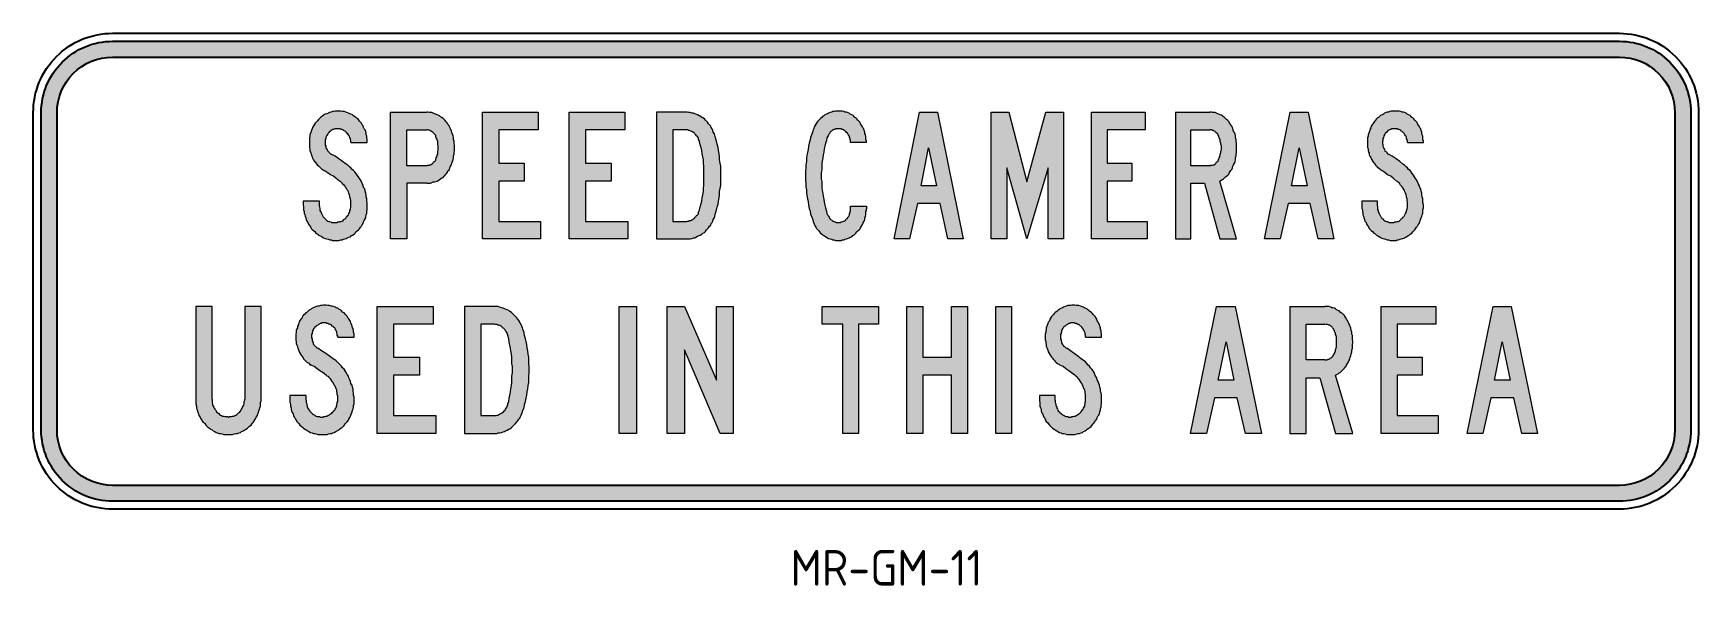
# Model space of a CAD drawing. Extents: x 139 to 279, y 199 to 245.
import ezdxf

# ---------------------------------------------------------------- set-up
doc = ezdxf.new("R2010")
doc.units = 0
doc.header["$LTSCALE"] = 12
doc.header["$MEASUREMENT"] = 0
doc.layers.get('0').update_dxf_attribs({"linetype": 'CONTINUOUS'})
for name, color, linetype in [('L25', 1, 'CONTINUOUS'), ('L35', 3, 'CONTINUOUS'), ('T25', 1, 'CONTINUOUS')]:
    doc.layers.add(name, color=color, linetype=linetype)
doc.styles.add('ISO', font='iso.shx')

msp = doc.modelspace()

# ---------------------------------------------------------------- texts
at = {"layer": 'T25', "color": 3, "style": 'ISO'}
msp.add_text('MR-GM-11', height=3, dxfattribs=at).set_placement((202.38, 198.89))

# ---------------------------------------------------------------- hatches: boundary and pattern name
at = {"layer": 'L25'}
h = msp.add_hatch(color=256, dxfattribs=at)
edge = h.paths.add_edge_path()
edge.add_line((145.39, 244.65), (272.06, 244.65))
edge.add_arc((272.06, 238.65), 6, 0, 90, ccw=False)
edge.add_line((278.06, 238.65), (278.06, 211.98))
edge.add_arc((272.06, 211.98), 6, -90, 0, ccw=False)
edge.add_line((272.06, 205.98), (145.39, 205.98))
edge.add_arc((145.39, 211.98), 6, 180, 270, ccw=False)
edge.add_line((139.39, 211.98), (139.39, 238.65))
edge.add_arc((145.39, 238.65), 6, 90, 180, ccw=False)
edge = h.paths.add_edge_path(flags=16)
edge.add_line((145.39, 243.32), (272.06, 243.32))
edge.add_arc((272.06, 238.65), 4.67, 0, 90, ccw=False)
edge.add_line((276.72, 238.65), (276.72, 211.98))
edge.add_arc((272.06, 211.98), 4.67, -90, 0, ccw=False)
edge.add_line((272.06, 207.32), (145.39, 207.32))
edge.add_arc((145.39, 211.98), 4.67, 180, 270, ccw=False)
edge.add_line((140.72, 211.98), (140.72, 238.65))
edge.add_arc((145.39, 238.65), 4.67, 90, 180, ccw=False)
h = msp.add_hatch(color=256, dxfattribs=at)
h.paths.add_polyline_path([(239.66, 216.15), (238.33, 216.15), (239, 219.37)], flags=16)
h.paths.add_polyline_path([(235.99, 211.68), (238.2, 222.34), (239.75, 222.34), (241.96, 211.68), (240.63, 211.68), (239.93, 214.69), (238.03, 214.69), (237.36, 211.68)])
h.paths.add_polyline_path([(219.63, 211.68), (219.63, 222.34), (220.96, 222.34), (220.96, 211.68)])
h.paths.add_polyline_path([(212.16, 211.68), (212.16, 222.34), (213.49, 222.34), (213.49, 218.09), (215.92, 218.09), (215.92, 222.34), (217.25, 222.34), (217.25, 211.68), (215.92, 211.68), (215.92, 216.59), (213.49, 216.59), (213.49, 211.68)])
h.paths.add_polyline_path([(206.77, 211.68), (206.77, 220.88), (205.04, 220.88), (205.04, 222.34), (209.77, 222.34), (209.77, 220.88), (208.09, 220.88), (208.09, 211.68)])
h.paths.add_polyline_path([(192, 211.68), (192, 222.34), (193.46, 222.34), (196.16, 216.15), (196.16, 222.34), (197.57, 222.34), (197.57, 211.68), (196.47, 211.68), (193.46, 218.71), (193.46, 211.68)])
h.paths.add_polyline_path([(187.98, 211.68), (187.98, 222.34), (189.44, 222.34), (189.44, 211.68)])
h.paths.add_polyline_path([(176.35, 213.19), (177.46, 213.19), (177.54, 213.19), (177.63, 213.19), (177.72, 213.23), (177.77, 213.23), (177.85, 213.27), (177.94, 213.32), (178.03, 213.36), (178.12, 213.41), (178.16, 213.45), (178.25, 213.49), (178.3, 213.58), (178.38, 213.63), (178.43, 213.72), (178.47, 213.8), (178.52, 213.89), (178.56, 213.98), (178.61, 214.07), (178.61, 214.16), (178.69, 214.38), (178.74, 214.64), (178.78, 214.91), (178.83, 215.17), (178.87, 215.44), (178.91, 215.71), (178.96, 215.97), (178.96, 216.24), (178.96, 216.5), (179, 216.77), (179, 217.03), (179, 217.3), (178.96, 217.56), (178.96, 217.83), (178.96, 218.09), (178.91, 218.36), (178.87, 218.62), (178.83, 218.84), (178.78, 219.11), (178.74, 219.37), (178.69, 219.64), (178.61, 219.91), (178.61, 219.99), (178.56, 220.08), (178.52, 220.17), (178.47, 220.26), (178.43, 220.3), (178.38, 220.39), (178.3, 220.48), (178.25, 220.52), (178.16, 220.57), (178.12, 220.66), (178.03, 220.7), (177.94, 220.75), (177.85, 220.79), (177.77, 220.79), (177.72, 220.83), (177.63, 220.83), (177.54, 220.83), (177.46, 220.88), (176.35, 220.88)], flags=16)
h.paths.add_polyline_path([(174.98, 211.68), (177.46, 211.68), (177.59, 211.68), (177.68, 211.68), (177.81, 211.73), (177.94, 211.73), (178.07, 211.77), (178.21, 211.81), (178.34, 211.86), (178.43, 211.9), (178.56, 211.95), (178.69, 212.04), (178.78, 212.08), (178.91, 212.17), (179, 212.26), (179.09, 212.35), (179.18, 212.43), (179.27, 212.52), (179.36, 212.65), (179.45, 212.74), (179.53, 212.88), (179.62, 212.96), (179.67, 213.1), (179.75, 213.23), (179.8, 213.36), (179.84, 213.49), (179.89, 213.63), (179.98, 213.85), (180.02, 214.11), (180.11, 214.38), (180.15, 214.64), (180.2, 214.91), (180.24, 215.17), (180.29, 215.44), (180.33, 215.71), (180.37, 215.97), (180.37, 216.24), (180.37, 216.5), (180.42, 216.77), (180.42, 217.03), (180.42, 217.3), (180.37, 217.56), (180.37, 217.83), (180.37, 218.09), (180.33, 218.36), (180.29, 218.62), (180.24, 218.89), (180.2, 219.15), (180.15, 219.42), (180.11, 219.64), (180.02, 219.91), (179.98, 220.17), (179.89, 220.44), (179.84, 220.57), (179.8, 220.7), (179.75, 220.83), (179.67, 220.92), (179.62, 221.05), (179.53, 221.19), (179.45, 221.28), (179.36, 221.41), (179.27, 221.5), (179.18, 221.59), (179.09, 221.67), (179, 221.76), (178.91, 221.85), (178.78, 221.94), (178.69, 222.03), (178.56, 222.07), (178.43, 222.12), (178.34, 222.16), (178.21, 222.2), (178.07, 222.25), (177.94, 222.29), (177.81, 222.34), (177.68, 222.34), (177.59, 222.34), (177.46, 222.34), (174.98, 222.34)])
h.paths.add_polyline_path([(167.64, 211.68), (167.64, 222.34), (172.33, 222.34), (172.33, 220.88), (169.01, 220.88), (169.01, 218.09), (171.18, 218.09), (171.18, 216.59), (169.01, 216.59), (169.01, 213.19), (172.55, 213.19), (172.55, 211.68)])
h.paths.add_polyline_path([(245.81, 232.51), (244.48, 232.51), (245.14, 235.69)], flags=16)
h.paths.add_polyline_path([(242.23, 228.04), (244.39, 238.7), (245.9, 238.7), (248.06, 228.04), (246.74, 228.04), (246.07, 231), (244.22, 231), (243.55, 228.04)])
h.paths.add_polyline_path([(227.68, 228.04), (227.68, 238.7), (232.19, 238.7), (232.19, 237.19), (229.01, 237.19), (229.01, 234.41), (231.08, 234.41), (231.08, 232.9), (229.01, 232.9), (229.01, 229.5), (232.37, 229.5), (232.37, 228.04)])
h.paths.add_polyline_path([(219.24, 228.04), (219.24, 238.7), (220.74, 238.7), (222.24, 232.82), (223.83, 238.7), (225.34, 238.7), (225.34, 228.04), (224.05, 228.04), (224.05, 234.01), (222.24, 228.04), (220.56, 234.01), (220.56, 228.04)])
h.paths.add_polyline_path([(214.64, 232.51), (213.36, 232.51), (213.97, 235.69)], flags=16)
h.paths.add_polyline_path([(211.1, 228.04), (213.22, 238.7), (214.73, 238.7), (216.89, 228.04), (215.61, 228.04), (214.95, 231), (213.05, 231), (212.38, 228.04)])
h.paths.add_polyline_path([(192.49, 229.5), (193.55, 229.5), (193.64, 229.5), (193.73, 229.54), (193.81, 229.54), (193.9, 229.59), (193.99, 229.59), (194.08, 229.63), (194.17, 229.68), (194.21, 229.72), (194.3, 229.76), (194.34, 229.85), (194.43, 229.9), (194.48, 229.99), (194.52, 230.03), (194.61, 230.12), (194.65, 230.21), (194.65, 230.3), (194.7, 230.38), (194.74, 230.47), (194.79, 230.74), (194.87, 231), (194.92, 231.22), (194.96, 231.49), (195.01, 231.75), (195.05, 232.02), (195.05, 232.28), (195.1, 232.55), (195.1, 232.82), (195.1, 233.08), (195.1, 233.35), (195.1, 233.61), (195.1, 233.88), (195.1, 234.14), (195.05, 234.41), (195.05, 234.67), (195.01, 234.94), (194.96, 235.2), (194.92, 235.47), (194.87, 235.73), (194.79, 235.95), (194.74, 236.22), (194.7, 236.31), (194.65, 236.4), (194.65, 236.48), (194.61, 236.57), (194.52, 236.66), (194.48, 236.71), (194.43, 236.79), (194.34, 236.88), (194.3, 236.93), (194.21, 236.97), (194.17, 237.02), (194.08, 237.06), (193.99, 237.1), (193.9, 237.15), (193.81, 237.15), (193.73, 237.19), (193.64, 237.19), (193.55, 237.19), (192.49, 237.19)], flags=16)
h.paths.add_polyline_path([(191.12, 228.04), (193.55, 228.04), (193.68, 228.04), (193.81, 228.04), (193.95, 228.04), (194.08, 228.08), (194.21, 228.13), (194.34, 228.13), (194.43, 228.17), (194.57, 228.26), (194.7, 228.31), (194.79, 228.35), (194.92, 228.44), (195.01, 228.53), (195.14, 228.57), (195.23, 228.66), (195.32, 228.79), (195.41, 228.88), (195.49, 228.97), (195.58, 229.1), (195.67, 229.19), (195.72, 229.32), (195.8, 229.41), (195.85, 229.54), (195.89, 229.68), (195.98, 229.81), (196.02, 229.94), (196.07, 230.21), (196.16, 230.47), (196.2, 230.69), (196.29, 230.96), (196.33, 231.22), (196.38, 231.49), (196.42, 231.75), (196.42, 232.02), (196.47, 232.28), (196.51, 232.55), (196.51, 232.82), (196.51, 233.08), (196.51, 233.35), (196.51, 233.61), (196.51, 233.88), (196.51, 234.14), (196.47, 234.41), (196.42, 234.67), (196.42, 234.94), (196.38, 235.2), (196.33, 235.47), (196.29, 235.73), (196.2, 236), (196.16, 236.26), (196.07, 236.53), (196.02, 236.75), (195.98, 236.88), (195.89, 237.02), (195.85, 237.15), (195.8, 237.28), (195.72, 237.41), (195.67, 237.5), (195.58, 237.63), (195.49, 237.72), (195.41, 237.86), (195.32, 237.94), (195.23, 238.03), (195.14, 238.12), (195.01, 238.21), (194.92, 238.25), (194.79, 238.34), (194.7, 238.39), (194.57, 238.47), (194.43, 238.52), (194.34, 238.56), (194.21, 238.61), (194.08, 238.61), (193.95, 238.65), (193.81, 238.65), (193.68, 238.7), (193.55, 238.7), (191.12, 238.7)])
h.paths.add_polyline_path([(183.78, 228.04), (183.78, 238.7), (188.46, 238.7), (188.46, 237.19), (185.15, 237.19), (185.15, 234.41), (187.31, 234.41), (187.31, 232.9), (185.15, 232.9), (185.15, 229.5), (188.69, 229.5), (188.69, 228.04)])
h.paths.add_polyline_path([(176.48, 228.04), (176.48, 238.7), (181.17, 238.7), (181.17, 237.19), (177.85, 237.19), (177.85, 234.41), (179.98, 234.41), (179.98, 232.9), (177.85, 232.9), (177.85, 229.5), (181.35, 229.5), (181.35, 228.04)])
h.paths.add_polyline_path([(262.87, 216.15), (261.55, 216.15), (262.21, 219.37)], flags=16)
h.paths.add_polyline_path([(259.25, 211.68), (261.46, 222.34), (262.96, 222.34), (265.17, 211.68), (263.85, 211.68), (263.18, 214.69), (261.24, 214.69), (260.57, 211.68)])
h.paths.add_polyline_path([(252.04, 211.68), (252.04, 222.34), (256.64, 222.34), (256.64, 220.88), (253.37, 220.88), (253.37, 218.09), (255.49, 218.09), (255.49, 216.59), (253.37, 216.59), (253.37, 213.19), (256.82, 213.19), (256.82, 211.68)])
h.paths.add_polyline_path([(248.11, 218.4), (248.15, 218.49), (248.19, 218.62), (248.19, 218.71), (248.24, 218.84), (248.28, 218.98), (248.28, 219.07), (248.28, 219.2), (248.28, 219.29), (248.28, 219.42), (248.28, 219.55), (248.28, 219.64), (248.28, 219.77), (248.24, 219.91), (248.19, 219.99), (248.19, 220.13), (248.15, 220.21), (248.11, 220.3), (248.06, 220.39), (248.02, 220.48), (247.97, 220.52), (247.93, 220.57), (247.88, 220.66), (247.8, 220.7), (247.75, 220.75), (247.71, 220.79), (247.62, 220.79), (247.53, 220.83), (247.49, 220.83), (247.4, 220.83), (247.31, 220.88), (245.72, 220.88), (245.72, 217.87), (247.31, 217.87), (247.4, 217.87), (247.49, 217.87), (247.53, 217.92), (247.62, 217.92), (247.71, 217.96), (247.75, 218), (247.8, 218.05), (247.88, 218.09), (247.93, 218.14), (247.97, 218.18), (248.02, 218.27), (248.06, 218.31)], flags=16)
h.paths.add_polyline_path([(244.35, 222.34), (244.35, 211.68), (245.72, 211.68), (245.72, 216.37), (246.87, 216.37), (248.19, 211.68), (249.65, 211.68), (248.19, 216.59), (248.28, 216.63), (248.42, 216.68), (248.5, 216.77), (248.59, 216.81), (248.68, 216.9), (248.77, 216.99), (248.86, 217.08), (248.95, 217.16), (248.99, 217.25), (249.08, 217.34), (249.12, 217.43), (249.21, 217.56), (249.26, 217.65), (249.3, 217.78), (249.39, 217.92), (249.43, 218.09), (249.48, 218.23), (249.52, 218.36), (249.56, 218.53), (249.56, 218.67), (249.61, 218.84), (249.61, 218.98), (249.61, 219.15), (249.65, 219.29), (249.65, 219.42), (249.61, 219.6), (249.61, 219.73), (249.61, 219.91), (249.56, 220.04), (249.56, 220.21), (249.52, 220.35), (249.48, 220.52), (249.43, 220.66), (249.39, 220.79), (249.3, 220.92), (249.26, 221.05), (249.21, 221.19), (249.12, 221.28), (249.08, 221.36), (248.99, 221.5), (248.95, 221.59), (248.86, 221.67), (248.77, 221.76), (248.68, 221.81), (248.59, 221.89), (248.5, 221.98), (248.42, 222.03), (248.28, 222.07), (248.19, 222.16), (248.11, 222.2), (247.97, 222.25), (247.88, 222.25), (247.8, 222.29), (247.66, 222.34), (247.58, 222.34), (247.44, 222.34), (247.31, 222.34)])
h.paths.add_polyline_path([(224.63, 214.47), (224.63, 214.87), (223.3, 214.87), (223.3, 214.56), (223.3, 214.42), (223.35, 214.29), (223.35, 214.16), (223.35, 213.98), (223.39, 213.85), (223.44, 213.72), (223.44, 213.58), (223.48, 213.45), (223.57, 213.32), (223.61, 213.19), (223.66, 213.05), (223.75, 212.96), (223.79, 212.83), (223.88, 212.7), (223.97, 212.61), (224.05, 212.52), (224.14, 212.39), (224.23, 212.3), (224.32, 212.21), (224.41, 212.12), (224.54, 212.04), (224.63, 211.99), (224.76, 211.9), (224.85, 211.86), (224.98, 211.77), (225.12, 211.73), (225.2, 211.68), (225.34, 211.68), (225.47, 211.64), (225.6, 211.59), (225.73, 211.59), (225.82, 211.59), (225.96, 211.59), (226.09, 211.59), (226.22, 211.59), (226.31, 211.59), (226.44, 211.64), (226.57, 211.68), (226.66, 211.68), (226.8, 211.73), (226.93, 211.77), (227.02, 211.86), (227.15, 211.9), (227.24, 211.95), (227.33, 212.04), (227.46, 212.12), (227.55, 212.17), (227.64, 212.26), (227.72, 212.35), (227.81, 212.48), (227.9, 212.57), (227.95, 212.65), (228.03, 212.79), (228.12, 212.88), (228.17, 213.01), (228.21, 213.14), (228.3, 213.23), (228.34, 213.36), (228.39, 213.49), (228.43, 213.63), (228.43, 213.76), (228.48, 213.89), (228.48, 214.03), (228.52, 214.16), (228.52, 214.29), (228.52, 214.42), (228.52, 214.56), (228.52, 214.73), (228.52, 214.91), (228.48, 215.09), (228.43, 215.22), (228.43, 215.4), (228.39, 215.57), (228.34, 215.75), (228.3, 215.88), (228.25, 216.06), (228.17, 216.19), (228.12, 216.37), (228.03, 216.5), (227.95, 216.63), (227.9, 216.81), (227.81, 216.94), (227.72, 217.08), (227.59, 217.21), (227.5, 217.34), (227.41, 217.43), (227.28, 217.56), (227.19, 217.69), (227.06, 217.78), (226.93, 217.87), (226.8, 217.96), (226.53, 218.18), (226.22, 218.4), (225.91, 218.62), (225.6, 218.84), (225.51, 218.89), (225.47, 218.93), (225.43, 218.98), (225.34, 219.02), (225.29, 219.11), (225.25, 219.15), (225.2, 219.24), (225.16, 219.33), (225.16, 219.42), (225.12, 219.46), (225.12, 219.55), (225.07, 219.64), (225.07, 219.73), (225.07, 219.82), (225.07, 219.91), (225.07, 219.99), (225.12, 220.08), (225.12, 220.17), (225.16, 220.21), (225.16, 220.3), (225.2, 220.39), (225.25, 220.48), (225.29, 220.52), (225.34, 220.61), (225.38, 220.66), (225.47, 220.7), (225.51, 220.75), (225.56, 220.79), (225.65, 220.83), (225.69, 220.88), (225.78, 220.92), (225.87, 220.92), (225.91, 220.97), (226, 220.97), (226.09, 220.97), (226.18, 220.97), (226.22, 220.97), (226.31, 220.92), (226.4, 220.92), (226.49, 220.88), (226.53, 220.83), (226.62, 220.83), (226.66, 220.79), (226.75, 220.7), (226.8, 220.66), (226.88, 220.61), (226.93, 220.52), (226.97, 220.48), (227.02, 220.39), (227.06, 220.3), (227.11, 220.21), (227.15, 220.13), (227.15, 220.04), (227.19, 219.95), (227.19, 219.86), (227.19, 219.77), (228.52, 219.77), (228.52, 219.91), (228.52, 220.04), (228.48, 220.17), (228.48, 220.3), (228.43, 220.44), (228.43, 220.57), (228.39, 220.7), (228.34, 220.83), (228.3, 220.92), (228.25, 221.05), (228.17, 221.14), (228.12, 221.28), (228.08, 221.36), (227.99, 221.5), (227.9, 221.59), (227.81, 221.67), (227.77, 221.76), (227.68, 221.85), (227.55, 221.94), (227.46, 222.03), (227.37, 222.07), (227.28, 222.16), (227.15, 222.2), (227.06, 222.25), (226.97, 222.29), (226.84, 222.34), (226.75, 222.38), (226.62, 222.43), (226.49, 222.43), (226.4, 222.43), (226.27, 222.47), (226.18, 222.47), (226.04, 222.47), (225.91, 222.43), (225.82, 222.43), (225.69, 222.43), (225.56, 222.38), (225.47, 222.34), (225.34, 222.29), (225.25, 222.25), (225.16, 222.2), (225.03, 222.16), (224.94, 222.07), (224.85, 222.03), (224.76, 221.94), (224.63, 221.85), (224.54, 221.76), (224.5, 221.67), (224.41, 221.59), (224.32, 221.5), (224.23, 221.36), (224.19, 221.28), (224.14, 221.14), (224.05, 221.05), (224.01, 220.92), (223.97, 220.83), (223.92, 220.7), (223.88, 220.57), (223.88, 220.44), (223.83, 220.3), (223.83, 220.17), (223.79, 220.04), (223.79, 219.91), (223.79, 219.77), (223.79, 219.64), (223.79, 219.55), (223.83, 219.42), (223.83, 219.29), (223.88, 219.15), (223.88, 219.02), (223.92, 218.89), (223.97, 218.76), (224.01, 218.67), (224.05, 218.53), (224.1, 218.45), (224.19, 218.31), (224.23, 218.23), (224.32, 218.09), (224.41, 218), (224.45, 217.92), (224.54, 217.83), (224.63, 217.74), (224.72, 217.65), (224.81, 217.56), (224.94, 217.52), (225.03, 217.43), (225.29, 217.3), (225.51, 217.12), (225.78, 216.94), (226, 216.77), (226.27, 216.59), (226.35, 216.5), (226.44, 216.46), (226.53, 216.37), (226.57, 216.28), (226.66, 216.19), (226.75, 216.06), (226.8, 215.97), (226.88, 215.88), (226.93, 215.75), (226.97, 215.66), (227.02, 215.53), (227.06, 215.44), (227.11, 215.31), (227.15, 215.17), (227.15, 215.09), (227.19, 214.95), (227.19, 214.82), (227.19, 214.69), (227.19, 214.56), (227.19, 214.47), (227.19, 214.38), (227.15, 214.29), (227.15, 214.2), (227.11, 214.07), (227.11, 213.98), (227.06, 213.89), (227.02, 213.8), (226.97, 213.72), (226.93, 213.67), (226.88, 213.58), (226.8, 213.49), (226.75, 213.45), (226.66, 213.36), (226.62, 213.32), (226.53, 213.27), (226.44, 213.23), (226.4, 213.19), (226.31, 213.14), (226.22, 213.14), (226.13, 213.1), (226.04, 213.1), (225.96, 213.05), (225.87, 213.05), (225.78, 213.05), (225.69, 213.1), (225.65, 213.1), (225.56, 213.1), (225.47, 213.14), (225.38, 213.19), (225.29, 213.23), (225.25, 213.27), (225.16, 213.32), (225.12, 213.36), (225.03, 213.45), (224.98, 213.49), (224.89, 213.58), (224.85, 213.67), (224.81, 213.72), (224.76, 213.8), (224.76, 213.89), (224.72, 213.98), (224.67, 214.07), (224.67, 214.16), (224.63, 214.29), (224.63, 214.38)])
h.paths.add_polyline_path([(161.67, 214.47), (161.67, 214.87), (160.3, 214.87), (160.3, 214.56), (160.3, 214.42), (160.3, 214.29), (160.35, 214.16), (160.35, 213.98), (160.39, 213.85), (160.39, 213.72), (160.43, 213.58), (160.48, 213.45), (160.57, 213.32), (160.61, 213.19), (160.66, 213.05), (160.74, 212.96), (160.79, 212.83), (160.88, 212.7), (160.96, 212.61), (161.05, 212.52), (161.14, 212.39), (161.23, 212.3), (161.36, 212.21), (161.45, 212.12), (161.54, 212.04), (161.67, 211.99), (161.8, 211.9), (161.89, 211.86), (162.03, 211.77), (162.16, 211.73), (162.29, 211.68), (162.38, 211.68), (162.51, 211.64), (162.64, 211.59), (162.78, 211.59), (162.91, 211.59), (163.04, 211.59), (163.18, 211.59), (163.31, 211.59), (163.44, 211.59), (163.53, 211.64), (163.66, 211.68), (163.79, 211.68), (163.88, 211.73), (164.02, 211.77), (164.15, 211.86), (164.24, 211.9), (164.37, 211.95), (164.46, 212.04), (164.59, 212.12), (164.68, 212.17), (164.77, 212.26), (164.86, 212.35), (164.94, 212.48), (165.03, 212.57), (165.12, 212.65), (165.21, 212.79), (165.25, 212.88), (165.34, 213.01), (165.39, 213.14), (165.43, 213.23), (165.47, 213.36), (165.52, 213.49), (165.56, 213.63), (165.61, 213.76), (165.65, 213.89), (165.65, 214.03), (165.7, 214.16), (165.7, 214.29), (165.7, 214.42), (165.7, 214.56), (165.7, 214.73), (165.65, 214.91), (165.65, 215.09), (165.61, 215.22), (165.61, 215.4), (165.56, 215.57), (165.52, 215.75), (165.43, 215.88), (165.39, 216.06), (165.34, 216.19), (165.25, 216.37), (165.21, 216.5), (165.12, 216.63), (165.03, 216.81), (164.94, 216.94), (164.86, 217.08), (164.72, 217.21), (164.63, 217.34), (164.55, 217.43), (164.41, 217.56), (164.28, 217.69), (164.19, 217.78), (164.06, 217.87), (163.93, 217.96), (163.62, 218.18), (163.31, 218.4), (162.95, 218.62), (162.64, 218.84), (162.6, 218.89), (162.51, 218.93), (162.47, 218.98), (162.42, 219.02), (162.34, 219.11), (162.29, 219.15), (162.25, 219.24), (162.25, 219.33), (162.2, 219.42), (162.16, 219.46), (162.16, 219.55), (162.16, 219.64), (162.11, 219.73), (162.11, 219.82), (162.11, 219.91), (162.11, 219.99), (162.16, 220.08), (162.16, 220.17), (162.2, 220.21), (162.2, 220.3), (162.25, 220.39), (162.29, 220.48), (162.34, 220.52), (162.38, 220.61), (162.47, 220.66), (162.51, 220.7), (162.56, 220.75), (162.64, 220.79), (162.69, 220.83), (162.78, 220.88), (162.87, 220.92), (162.91, 220.92), (163, 220.97), (163.09, 220.97), (163.18, 220.97), (163.22, 220.97), (163.31, 220.97), (163.4, 220.92), (163.48, 220.92), (163.57, 220.88), (163.66, 220.83), (163.71, 220.83), (163.79, 220.79), (163.84, 220.7), (163.93, 220.66), (163.97, 220.61), (164.06, 220.52), (164.1, 220.48), (164.15, 220.39), (164.19, 220.3), (164.24, 220.21), (164.24, 220.13), (164.28, 220.04), (164.28, 219.95), (164.32, 219.86), (164.32, 219.77), (165.7, 219.77), (165.7, 219.91), (165.7, 220.04), (165.65, 220.21), (165.65, 220.35), (165.61, 220.48), (165.56, 220.57), (165.52, 220.7), (165.47, 220.83), (165.43, 220.97), (165.39, 221.1), (165.34, 221.19), (165.25, 221.32), (165.16, 221.41), (165.12, 221.54), (165.03, 221.63), (164.94, 221.72), (164.86, 221.81), (164.72, 221.89), (164.63, 221.98), (164.55, 222.07), (164.41, 222.12), (164.32, 222.2), (164.19, 222.25), (164.1, 222.29), (163.97, 222.34), (163.84, 222.38), (163.75, 222.38), (163.62, 222.43), (163.48, 222.43), (163.35, 222.47), (163.22, 222.47), (163.13, 222.47), (163, 222.43), (162.87, 222.43), (162.73, 222.38), (162.64, 222.38), (162.51, 222.34), (162.38, 222.29), (162.29, 222.25), (162.16, 222.2), (162.07, 222.12), (161.94, 222.07), (161.85, 221.98), (161.76, 221.89), (161.63, 221.81), (161.54, 221.72), (161.45, 221.63), (161.36, 221.54), (161.32, 221.41), (161.23, 221.32), (161.14, 221.19), (161.1, 221.1), (161.05, 220.97), (161.01, 220.83), (160.92, 220.7), (160.92, 220.57), (160.88, 220.48), (160.83, 220.35), (160.83, 220.21), (160.79, 220.04), (160.79, 219.91), (160.79, 219.77), (160.79, 219.64), (160.79, 219.51), (160.83, 219.37), (160.83, 219.24), (160.88, 219.11), (160.92, 218.98), (160.96, 218.84), (161.01, 218.71), (161.05, 218.62), (161.1, 218.49), (161.19, 218.36), (161.23, 218.27), (161.32, 218.14), (161.41, 218.05), (161.45, 217.96), (161.54, 217.83), (161.67, 217.74), (161.76, 217.65), (161.85, 217.61), (161.94, 217.52), (162.07, 217.43), (162.34, 217.3), (162.6, 217.12), (162.82, 216.94), (163.09, 216.77), (163.35, 216.59), (163.44, 216.5), (163.53, 216.46), (163.62, 216.37), (163.71, 216.28), (163.75, 216.19), (163.84, 216.06), (163.93, 215.97), (163.97, 215.88), (164.02, 215.75), (164.1, 215.66), (164.15, 215.53), (164.19, 215.44), (164.24, 215.31), (164.24, 215.17), (164.28, 215.09), (164.28, 214.95), (164.32, 214.82), (164.32, 214.69), (164.32, 214.56), (164.32, 214.47), (164.32, 214.38), (164.28, 214.29), (164.28, 214.2), (164.24, 214.07), (164.24, 213.98), (164.19, 213.89), (164.15, 213.8), (164.1, 213.72), (164.06, 213.67), (163.97, 213.58), (163.93, 213.49), (163.84, 213.45), (163.79, 213.36), (163.71, 213.32), (163.62, 213.27), (163.57, 213.23), (163.48, 213.19), (163.4, 213.14), (163.31, 213.14), (163.22, 213.1), (163.13, 213.1), (163.04, 213.05), (162.95, 213.05), (162.87, 213.05), (162.78, 213.1), (162.69, 213.1), (162.6, 213.1), (162.51, 213.14), (162.42, 213.19), (162.38, 213.23), (162.29, 213.27), (162.2, 213.32), (162.16, 213.36), (162.07, 213.45), (162.03, 213.49), (161.94, 213.58), (161.89, 213.67), (161.85, 213.72), (161.8, 213.8), (161.76, 213.89), (161.76, 213.98), (161.72, 214.07), (161.72, 214.16), (161.67, 214.29), (161.67, 214.38)])
h.paths.add_polyline_path([(153.76, 214.56), (153.76, 222.34), (152.39, 222.34), (152.39, 214.56), (152.39, 214.42), (152.39, 214.29), (152.39, 214.16), (152.43, 213.98), (152.43, 213.85), (152.48, 213.72), (152.52, 213.58), (152.56, 213.45), (152.61, 213.32), (152.65, 213.19), (152.74, 213.05), (152.79, 212.96), (152.87, 212.83), (152.96, 212.7), (153.05, 212.61), (153.14, 212.52), (153.23, 212.39), (153.32, 212.3), (153.4, 212.21), (153.54, 212.12), (153.63, 212.04), (153.76, 211.99), (153.85, 211.9), (153.98, 211.86), (154.11, 211.77), (154.2, 211.73), (154.33, 211.68), (154.47, 211.68), (154.6, 211.64), (154.73, 211.59), (154.86, 211.59), (155, 211.59), (155.13, 211.59), (155.26, 211.59), (155.39, 211.59), (155.48, 211.59), (155.62, 211.64), (155.75, 211.68), (155.88, 211.68), (156.01, 211.73), (156.15, 211.77), (156.23, 211.86), (156.37, 211.9), (156.5, 211.99), (156.59, 212.04), (156.72, 212.12), (156.81, 212.21), (156.9, 212.3), (157.03, 212.39), (157.12, 212.52), (157.21, 212.61), (157.25, 212.7), (157.34, 212.83), (157.43, 212.96), (157.47, 213.05), (157.56, 213.19), (157.6, 213.32), (157.65, 213.45), (157.69, 213.58), (157.74, 213.72), (157.78, 213.85), (157.83, 213.98), (157.83, 214.16), (157.83, 214.29), (157.87, 214.42), (157.87, 214.56), (157.87, 222.34), (156.5, 222.34), (156.5, 214.56), (156.5, 214.47), (156.46, 214.38), (156.46, 214.25), (156.46, 214.16), (156.41, 214.07), (156.37, 213.98), (156.32, 213.89), (156.28, 213.8), (156.23, 213.72), (156.19, 213.63), (156.1, 213.54), (156.06, 213.45), (155.97, 213.41), (155.92, 213.36), (155.84, 213.27), (155.75, 213.23), (155.66, 213.19), (155.57, 213.14), (155.48, 213.14), (155.39, 213.1), (155.31, 213.1), (155.22, 213.1), (155.13, 213.05), (155.04, 213.1), (154.91, 213.1), (154.82, 213.1), (154.73, 213.14), (154.64, 213.14), (154.55, 213.19), (154.47, 213.23), (154.38, 213.27), (154.33, 213.36), (154.24, 213.41), (154.16, 213.45), (154.11, 213.54), (154.07, 213.63), (153.98, 213.72), (153.94, 213.8), (153.89, 213.89), (153.85, 213.98), (153.8, 214.07), (153.8, 214.16), (153.76, 214.25), (153.76, 214.38), (153.76, 214.47)])
h.paths.add_polyline_path([(251.73, 230.78), (251.73, 231.22), (250.4, 231.22), (250.4, 230.91), (250.4, 230.74), (250.4, 230.6), (250.45, 230.47), (250.45, 230.34), (250.49, 230.21), (250.49, 230.07), (250.54, 229.94), (250.58, 229.81), (250.63, 229.68), (250.67, 229.54), (250.76, 229.41), (250.8, 229.28), (250.89, 229.15), (250.98, 229.06), (251.02, 228.92), (251.11, 228.84), (251.2, 228.75), (251.29, 228.66), (251.42, 228.53), (251.51, 228.48), (251.6, 228.39), (251.73, 228.31), (251.82, 228.26), (251.95, 228.17), (252.04, 228.13), (252.17, 228.08), (252.31, 228.04), (252.39, 228), (252.53, 227.95), (252.66, 227.95), (252.79, 227.91), (252.92, 227.91), (253.01, 227.91), (253.15, 227.91), (253.28, 227.91), (253.37, 227.95), (253.5, 227.95), (253.63, 228), (253.72, 228.04), (253.85, 228.08), (253.99, 228.13), (254.07, 228.17), (254.16, 228.22), (254.3, 228.31), (254.38, 228.35), (254.47, 228.44), (254.6, 228.53), (254.69, 228.62), (254.78, 228.7), (254.87, 228.79), (254.91, 228.88), (255, 229.01), (255.09, 229.1), (255.14, 229.23), (255.22, 229.32), (255.27, 229.46), (255.31, 229.59), (255.36, 229.72), (255.4, 229.81), (255.44, 229.94), (255.49, 230.07), (255.53, 230.21), (255.53, 230.34), (255.53, 230.47), (255.58, 230.65), (255.58, 230.78), (255.58, 230.91), (255.53, 231.09), (255.53, 231.22), (255.53, 231.4), (255.49, 231.58), (255.44, 231.75), (255.44, 231.89), (255.4, 232.06), (255.36, 232.24), (255.27, 232.37), (255.22, 232.55), (255.14, 232.68), (255.09, 232.86), (255, 232.99), (254.91, 233.12), (254.83, 233.26), (254.74, 233.39), (254.65, 233.52), (254.56, 233.66), (254.47, 233.79), (254.34, 233.88), (254.25, 234.01), (254.12, 234.1), (253.99, 234.23), (253.85, 234.32), (253.59, 234.54), (253.28, 234.76), (252.97, 234.98), (252.66, 235.16), (252.57, 235.2), (252.53, 235.25), (252.48, 235.34), (252.44, 235.38), (252.35, 235.42), (252.31, 235.51), (252.31, 235.6), (252.26, 235.64), (252.22, 235.73), (252.17, 235.82), (252.17, 235.91), (252.17, 236), (252.13, 236.04), (252.13, 236.13), (252.13, 236.22), (252.17, 236.31), (252.17, 236.4), (252.17, 236.48), (252.22, 236.57), (252.26, 236.66), (252.26, 236.71), (252.31, 236.79), (252.35, 236.88), (252.39, 236.93), (252.48, 236.97), (252.53, 237.06), (252.57, 237.1), (252.66, 237.15), (252.7, 237.19), (252.79, 237.24), (252.84, 237.24), (252.92, 237.28), (253.01, 237.28), (253.06, 237.28), (253.15, 237.28), (253.23, 237.28), (253.28, 237.28), (253.37, 237.28), (253.46, 237.24), (253.54, 237.24), (253.59, 237.19), (253.68, 237.15), (253.72, 237.1), (253.81, 237.06), (253.85, 237.02), (253.94, 236.93), (253.99, 236.88), (254.03, 236.79), (254.07, 236.71), (254.12, 236.66), (254.16, 236.57), (254.16, 236.48), (254.21, 236.4), (254.21, 236.31), (254.25, 236.22), (254.25, 236.13), (255.58, 236.13), (255.58, 236.26), (255.53, 236.4), (255.53, 236.53), (255.53, 236.66), (255.49, 236.79), (255.44, 236.88), (255.44, 237.02), (255.4, 237.15), (255.36, 237.28), (255.27, 237.37), (255.22, 237.5), (255.18, 237.59), (255.09, 237.72), (255.05, 237.81), (254.96, 237.9), (254.87, 238.03), (254.78, 238.12), (254.69, 238.21), (254.6, 238.25), (254.52, 238.34), (254.43, 238.43), (254.34, 238.47), (254.21, 238.52), (254.12, 238.61), (254.03, 238.65), (253.9, 238.7), (253.81, 238.7), (253.68, 238.74), (253.54, 238.78), (253.46, 238.78), (253.32, 238.78), (253.23, 238.78), (253.1, 238.78), (252.97, 238.78), (252.88, 238.78), (252.75, 238.74), (252.66, 238.7), (252.53, 238.7), (252.44, 238.65), (252.31, 238.61), (252.22, 238.52), (252.13, 238.47), (252, 238.43), (251.91, 238.34), (251.82, 238.25), (251.73, 238.21), (251.64, 238.12), (251.55, 238.03), (251.47, 237.9), (251.42, 237.81), (251.33, 237.72), (251.24, 237.59), (251.2, 237.5), (251.16, 237.37), (251.11, 237.28), (251.07, 237.15), (251.02, 237.02), (250.98, 236.88), (250.94, 236.79), (250.94, 236.66), (250.89, 236.53), (250.89, 236.4), (250.89, 236.26), (250.89, 236.13), (250.89, 236), (250.89, 235.87), (250.89, 235.73), (250.94, 235.6), (250.94, 235.47), (250.98, 235.34), (251.02, 235.25), (251.02, 235.11), (251.07, 234.98), (251.16, 234.89), (251.2, 234.76), (251.24, 234.67), (251.33, 234.54), (251.38, 234.45), (251.47, 234.36), (251.55, 234.23), (251.64, 234.14), (251.73, 234.05), (251.82, 234.01), (251.91, 233.92), (252, 233.83), (252.08, 233.79), (252.35, 233.61), (252.57, 233.43), (252.84, 233.3), (253.06, 233.12), (253.32, 232.9), (253.41, 232.86), (253.5, 232.77), (253.59, 232.68), (253.63, 232.59), (253.72, 232.51), (253.81, 232.42), (253.85, 232.33), (253.94, 232.2), (253.99, 232.11), (254.03, 231.98), (254.07, 231.89), (254.12, 231.75), (254.16, 231.62), (254.16, 231.53), (254.21, 231.4), (254.21, 231.27), (254.25, 231.14), (254.25, 231.05), (254.25, 230.91), (254.25, 230.78), (254.25, 230.69), (254.21, 230.6), (254.21, 230.52), (254.16, 230.43), (254.16, 230.34), (254.12, 230.25), (254.07, 230.16), (254.03, 230.07), (253.99, 229.99), (253.94, 229.9), (253.85, 229.85), (253.81, 229.76), (253.72, 229.72), (253.68, 229.68), (253.59, 229.59), (253.54, 229.54), (253.46, 229.5), (253.37, 229.5), (253.28, 229.46), (253.19, 229.46), (253.1, 229.41), (253.01, 229.41), (252.92, 229.41), (252.88, 229.41), (252.79, 229.41), (252.7, 229.41), (252.62, 229.46), (252.53, 229.5), (252.44, 229.5), (252.39, 229.54), (252.31, 229.59), (252.22, 229.63), (252.17, 229.72), (252.08, 229.76), (252.04, 229.85), (252, 229.9), (251.95, 229.99), (251.91, 230.07), (251.86, 230.16), (251.82, 230.25), (251.78, 230.34), (251.78, 230.43), (251.73, 230.52), (251.73, 230.6), (251.73, 230.69)])
h.paths.add_polyline_path([(238.47, 232.9), (238.6, 232.99), (238.69, 233.04), (238.78, 233.08), (238.87, 233.17), (238.95, 233.26), (239.04, 233.3), (239.13, 233.39), (239.22, 233.48), (239.26, 233.57), (239.35, 233.7), (239.4, 233.79), (239.48, 233.88), (239.53, 234.01), (239.57, 234.14), (239.62, 234.27), (239.71, 234.41), (239.75, 234.54), (239.79, 234.72), (239.79, 234.85), (239.84, 235.03), (239.84, 235.16), (239.88, 235.29), (239.88, 235.47), (239.88, 235.6), (239.88, 235.78), (239.88, 235.91), (239.88, 236.09), (239.84, 236.22), (239.84, 236.4), (239.79, 236.53), (239.79, 236.71), (239.75, 236.84), (239.71, 236.97), (239.62, 237.1), (239.57, 237.28), (239.53, 237.41), (239.48, 237.5), (239.4, 237.63), (239.35, 237.72), (239.26, 237.81), (239.22, 237.9), (239.13, 237.99), (239.04, 238.08), (238.95, 238.16), (238.87, 238.25), (238.78, 238.3), (238.69, 238.39), (238.6, 238.43), (238.51, 238.47), (238.38, 238.52), (238.29, 238.56), (238.2, 238.61), (238.07, 238.65), (237.98, 238.65), (237.85, 238.65), (237.76, 238.7), (237.63, 238.7), (234.75, 238.7), (234.75, 228.04), (236.04, 228.04), (236.04, 232.73), (237.19, 232.73), (238.47, 228.04), (239.88, 228.04)])
h.paths.add_polyline_path([(237.63, 234.19), (236.04, 234.19), (236.04, 237.19), (237.63, 237.19), (237.72, 237.19), (237.8, 237.19), (237.85, 237.15), (237.94, 237.15), (237.98, 237.1), (238.07, 237.06), (238.11, 237.02), (238.16, 236.97), (238.2, 236.93), (238.29, 236.84), (238.33, 236.79), (238.33, 236.75), (238.38, 236.66), (238.42, 236.53), (238.47, 236.44), (238.51, 236.35), (238.51, 236.22), (238.56, 236.09), (238.56, 236), (238.6, 235.87), (238.6, 235.78), (238.6, 235.64), (238.6, 235.51), (238.56, 235.42), (238.56, 235.29), (238.51, 235.16), (238.51, 235.07), (238.47, 234.94), (238.42, 234.85), (238.38, 234.72), (238.33, 234.67), (238.33, 234.58), (238.29, 234.54), (238.2, 234.5), (238.16, 234.41), (238.11, 234.36), (238.07, 234.32), (237.98, 234.27), (237.94, 234.27), (237.85, 234.23), (237.8, 234.23), (237.72, 234.23)], flags=16)
h.paths.add_polyline_path([(208.76, 236.13), (207.43, 236.13), (207.43, 236.22), (207.43, 236.31), (207.39, 236.4), (207.39, 236.48), (207.34, 236.57), (207.34, 236.62), (207.3, 236.71), (207.25, 236.79), (207.21, 236.84), (207.17, 236.93), (207.08, 236.97), (207.03, 237.06), (206.99, 237.1), (206.9, 237.15), (206.86, 237.19), (206.77, 237.24), (206.68, 237.24), (206.64, 237.28), (206.55, 237.28), (206.46, 237.28), (206.41, 237.28), (206.33, 237.28), (206.24, 237.28), (206.15, 237.28), (206.1, 237.24), (206.02, 237.24), (205.97, 237.19), (205.88, 237.15), (205.84, 237.1), (205.75, 237.06), (205.71, 236.97), (205.66, 236.93), (205.62, 236.84), (205.57, 236.79), (205.53, 236.71), (205.49, 236.62), (205.44, 236.53), (205.4, 236.31), (205.31, 236.09), (205.26, 235.82), (205.22, 235.6), (205.18, 235.34), (205.13, 235.11), (205.09, 234.85), (205.04, 234.58), (205, 234.36), (205, 234.1), (205, 233.83), (204.96, 233.61), (204.96, 233.35), (204.96, 233.08), (205, 232.86), (205, 232.59), (205, 232.33), (205.04, 232.11), (205.09, 231.84), (205.13, 231.62), (205.18, 231.36), (205.22, 231.14), (205.26, 230.87), (205.31, 230.65), (205.4, 230.38), (205.44, 230.16), (205.49, 230.07), (205.53, 229.99), (205.57, 229.94), (205.62, 229.85), (205.66, 229.76), (205.71, 229.72), (205.75, 229.68), (205.84, 229.63), (205.88, 229.59), (205.97, 229.54), (206.02, 229.5), (206.1, 229.46), (206.15, 229.46), (206.24, 229.41), (206.33, 229.41), (206.41, 229.41), (206.46, 229.41), (206.55, 229.41), (206.64, 229.46), (206.68, 229.46), (206.77, 229.5), (206.86, 229.54), (206.9, 229.54), (206.99, 229.59), (207.03, 229.68), (207.08, 229.72), (207.17, 229.76), (207.21, 229.85), (207.25, 229.9), (207.3, 229.99), (207.34, 230.07), (207.34, 230.16), (207.39, 230.25), (207.39, 230.34), (207.43, 230.38), (207.43, 230.47), (207.43, 230.56), (207.43, 230.78), (208.76, 230.78), (208.76, 230.56), (208.76, 230.43), (208.71, 230.34), (208.71, 230.21), (208.71, 230.07), (208.67, 229.94), (208.62, 229.81), (208.62, 229.68), (208.58, 229.54), (208.54, 229.46), (208.45, 229.32), (208.4, 229.19), (208.36, 229.1), (208.27, 228.97), (208.23, 228.88), (208.14, 228.79), (208.05, 228.7), (207.96, 228.62), (207.87, 228.53), (207.78, 228.44), (207.7, 228.35), (207.61, 228.31), (207.52, 228.22), (207.39, 228.17), (207.3, 228.13), (207.17, 228.08), (207.08, 228.04), (206.94, 228), (206.86, 227.95), (206.72, 227.95), (206.64, 227.91), (206.5, 227.91), (206.41, 227.91), (206.28, 227.91), (206.15, 227.91), (206.06, 227.95), (205.93, 227.95), (205.84, 228), (205.71, 228.04), (205.57, 228.08), (205.49, 228.13), (205.4, 228.17), (205.26, 228.26), (205.18, 228.31), (205.09, 228.39), (205, 228.44), (204.91, 228.53), (204.82, 228.62), (204.73, 228.75), (204.65, 228.84), (204.56, 228.92), (204.51, 229.01), (204.42, 229.15), (204.38, 229.28), (204.34, 229.37), (204.29, 229.5), (204.25, 229.63), (204.16, 229.85), (204.07, 230.12), (204.03, 230.38), (203.94, 230.6), (203.89, 230.87), (203.85, 231.14), (203.81, 231.4), (203.76, 231.67), (203.72, 231.93), (203.72, 232.15), (203.67, 232.42), (203.67, 232.68), (203.63, 232.95), (203.63, 233.21), (203.63, 233.48), (203.63, 233.74), (203.67, 234.01), (203.67, 234.27), (203.72, 234.54), (203.72, 234.8), (203.76, 235.07), (203.81, 235.29), (203.85, 235.56), (203.89, 235.82), (203.94, 236.09), (204.03, 236.35), (204.07, 236.57), (204.16, 236.84), (204.25, 237.1), (204.29, 237.19), (204.34, 237.32), (204.38, 237.46), (204.42, 237.55), (204.51, 237.68), (204.56, 237.77), (204.65, 237.9), (204.73, 237.99), (204.82, 238.08), (204.91, 238.16), (205, 238.25), (205.09, 238.34), (205.18, 238.39), (205.26, 238.47), (205.4, 238.52), (205.49, 238.56), (205.57, 238.61), (205.71, 238.65), (205.84, 238.7), (205.93, 238.74), (206.06, 238.74), (206.15, 238.78), (206.28, 238.78), (206.41, 238.78), (206.5, 238.78), (206.64, 238.78), (206.72, 238.78), (206.86, 238.74), (206.94, 238.7), (207.08, 238.7), (207.17, 238.65), (207.3, 238.61), (207.39, 238.52), (207.52, 238.47), (207.61, 238.43), (207.7, 238.34), (207.78, 238.25), (207.87, 238.21), (207.96, 238.12), (208.05, 238.03), (208.14, 237.9), (208.23, 237.81), (208.27, 237.72), (208.36, 237.59), (208.4, 237.5), (208.45, 237.37), (208.54, 237.28), (208.58, 237.15), (208.62, 237.02), (208.62, 236.88), (208.67, 236.79), (208.71, 236.66), (208.71, 236.53), (208.71, 236.4), (208.76, 236.26)])
h.paths.add_polyline_path([(171.8, 234.19), (170.12, 234.19), (170.12, 237.19), (171.8, 237.19), (171.84, 237.19), (171.93, 237.19), (172.02, 237.15), (172.06, 237.15), (172.15, 237.1), (172.19, 237.06), (172.28, 237.02), (172.33, 236.97), (172.37, 236.93), (172.46, 236.84), (172.5, 236.79), (172.55, 236.75), (172.55, 236.66), (172.59, 236.53), (172.64, 236.44), (172.68, 236.35), (172.72, 236.22), (172.72, 236.09), (172.72, 236), (172.77, 235.87), (172.77, 235.78), (172.77, 235.64), (172.77, 235.51), (172.72, 235.42), (172.72, 235.29), (172.72, 235.16), (172.68, 235.07), (172.64, 234.94), (172.59, 234.85), (172.55, 234.72), (172.55, 234.67), (172.5, 234.58), (172.46, 234.54), (172.37, 234.5), (172.33, 234.41), (172.28, 234.36), (172.19, 234.32), (172.15, 234.27), (172.06, 234.27), (172.02, 234.23), (171.93, 234.23), (171.84, 234.23)], flags=16)
h.paths.add_polyline_path([(171.8, 232.73), (170.12, 232.73), (170.12, 228.04), (168.75, 228.04), (168.75, 238.7), (171.8, 238.7), (171.88, 238.7), (172.02, 238.65), (172.11, 238.65), (172.24, 238.65), (172.33, 238.61), (172.46, 238.56), (172.55, 238.52), (172.68, 238.47), (172.77, 238.43), (172.86, 238.39), (172.95, 238.3), (173.08, 238.25), (173.17, 238.16), (173.26, 238.08), (173.34, 237.99), (173.39, 237.9), (173.48, 237.81), (173.56, 237.72), (173.61, 237.63), (173.7, 237.5), (173.74, 237.41), (173.79, 237.28), (173.87, 237.1), (173.92, 236.97), (173.96, 236.84), (174.01, 236.71), (174.05, 236.53), (174.05, 236.4), (174.1, 236.22), (174.1, 236.09), (174.14, 235.91), (174.14, 235.78), (174.14, 235.6), (174.14, 235.47), (174.1, 235.29), (174.1, 235.16), (174.05, 235.03), (174.05, 234.85), (174.01, 234.72), (173.96, 234.54), (173.92, 234.41), (173.87, 234.27), (173.79, 234.14), (173.74, 234.01), (173.7, 233.88), (173.61, 233.79), (173.56, 233.7), (173.48, 233.57), (173.39, 233.48), (173.34, 233.39), (173.26, 233.3), (173.17, 233.21), (173.08, 233.17), (172.95, 233.08), (172.86, 233.04), (172.77, 232.95), (172.68, 232.9), (172.55, 232.86), (172.46, 232.82), (172.33, 232.82), (172.24, 232.77), (172.11, 232.73), (172.02, 232.73), (171.88, 232.73)])
h.paths.add_polyline_path([(162.78, 230.78), (162.78, 231.22), (161.41, 231.22), (161.41, 230.91), (161.45, 230.74), (161.45, 230.6), (161.45, 230.47), (161.5, 230.34), (161.5, 230.21), (161.54, 230.07), (161.58, 229.94), (161.63, 229.81), (161.67, 229.68), (161.72, 229.54), (161.8, 229.41), (161.85, 229.28), (161.94, 229.15), (162.03, 229.06), (162.07, 228.92), (162.16, 228.84), (162.29, 228.75), (162.38, 228.66), (162.47, 228.53), (162.56, 228.48), (162.69, 228.39), (162.78, 228.31), (162.91, 228.26), (163.04, 228.17), (163.13, 228.13), (163.26, 228.08), (163.4, 228.04), (163.53, 228), (163.66, 227.95), (163.79, 227.95), (163.88, 227.91), (164.02, 227.91), (164.15, 227.91), (164.28, 227.91), (164.41, 227.91), (164.55, 227.95), (164.68, 227.95), (164.77, 228), (164.9, 228.04), (165.03, 228.08), (165.12, 228.13), (165.25, 228.17), (165.39, 228.22), (165.47, 228.31), (165.56, 228.35), (165.7, 228.44), (165.78, 228.53), (165.87, 228.62), (165.96, 228.7), (166.05, 228.79), (166.14, 228.88), (166.23, 229.01), (166.31, 229.1), (166.36, 229.23), (166.45, 229.32), (166.49, 229.46), (166.54, 229.59), (166.62, 229.72), (166.67, 229.81), (166.67, 229.94), (166.71, 230.07), (166.76, 230.21), (166.76, 230.34), (166.8, 230.47), (166.8, 230.65), (166.8, 230.78), (166.8, 230.91), (166.8, 231.09), (166.76, 231.22), (166.76, 231.4), (166.71, 231.58), (166.71, 231.75), (166.67, 231.89), (166.62, 232.06), (166.58, 232.24), (166.49, 232.37), (166.45, 232.55), (166.36, 232.68), (166.31, 232.86), (166.23, 232.99), (166.14, 233.12), (166.05, 233.26), (165.96, 233.39), (165.87, 233.52), (165.74, 233.66), (165.65, 233.79), (165.52, 233.88), (165.43, 234.01), (165.3, 234.1), (165.16, 234.23), (165.03, 234.32), (164.72, 234.54), (164.41, 234.76), (164.1, 234.98), (163.75, 235.16), (163.71, 235.2), (163.66, 235.25), (163.57, 235.34), (163.53, 235.38), (163.48, 235.42), (163.44, 235.51), (163.4, 235.6), (163.35, 235.64), (163.31, 235.73), (163.31, 235.82), (163.26, 235.91), (163.26, 236), (163.26, 236.04), (163.26, 236.13), (163.26, 236.22), (163.26, 236.31), (163.26, 236.4), (163.31, 236.48), (163.31, 236.57), (163.35, 236.66), (163.4, 236.71), (163.44, 236.79), (163.48, 236.88), (163.53, 236.93), (163.57, 236.97), (163.62, 237.06), (163.71, 237.1), (163.75, 237.15), (163.84, 237.19), (163.88, 237.24), (163.97, 237.24), (164.06, 237.28), (164.1, 237.28), (164.19, 237.28), (164.28, 237.28), (164.37, 237.28), (164.46, 237.28), (164.5, 237.28), (164.59, 237.24), (164.68, 237.24), (164.77, 237.19), (164.81, 237.15), (164.9, 237.1), (164.99, 237.06), (165.03, 237.02), (165.08, 236.93), (165.16, 236.88), (165.21, 236.79), (165.25, 236.71), (165.3, 236.66), (165.34, 236.57), (165.39, 236.48), (165.39, 236.4), (165.43, 236.31), (165.43, 236.22), (165.43, 236.13), (166.8, 236.13), (166.8, 236.26), (166.8, 236.4), (166.76, 236.53), (166.76, 236.66), (166.71, 236.79), (166.71, 236.93), (166.67, 237.06), (166.62, 237.19), (166.54, 237.28), (166.49, 237.41), (166.45, 237.55), (166.36, 237.63), (166.31, 237.77), (166.23, 237.86), (166.14, 237.94), (166.05, 238.08), (165.96, 238.16), (165.87, 238.25), (165.74, 238.3), (165.65, 238.39), (165.56, 238.47), (165.43, 238.52), (165.34, 238.56), (165.21, 238.61), (165.08, 238.65), (164.99, 238.7), (164.86, 238.74), (164.72, 238.74), (164.59, 238.78), (164.5, 238.78), (164.37, 238.78), (164.24, 238.78), (164.1, 238.78), (163.97, 238.74), (163.88, 238.74), (163.75, 238.7), (163.62, 238.65), (163.53, 238.61), (163.4, 238.56), (163.26, 238.52), (163.18, 238.47), (163.04, 238.39), (162.95, 238.3), (162.87, 238.25), (162.78, 238.16), (162.69, 238.08), (162.6, 237.94), (162.51, 237.86), (162.42, 237.77), (162.34, 237.63), (162.29, 237.55), (162.2, 237.41), (162.16, 237.28), (162.11, 237.19), (162.07, 237.06), (162.03, 236.93), (161.98, 236.79), (161.98, 236.66), (161.94, 236.53), (161.94, 236.4), (161.94, 236.26), (161.94, 236.13), (161.94, 236), (161.94, 235.87), (161.94, 235.73), (161.98, 235.6), (161.98, 235.47), (162.03, 235.34), (162.07, 235.2), (162.11, 235.07), (162.16, 234.94), (162.2, 234.8), (162.29, 234.72), (162.34, 234.58), (162.42, 234.5), (162.51, 234.36), (162.6, 234.27), (162.69, 234.19), (162.78, 234.1), (162.87, 234.01), (162.95, 233.92), (163.09, 233.83), (163.18, 233.79), (163.44, 233.61), (163.71, 233.43), (163.97, 233.3), (164.19, 233.12), (164.46, 232.9), (164.55, 232.86), (164.63, 232.77), (164.72, 232.68), (164.81, 232.59), (164.9, 232.51), (164.94, 232.42), (165.03, 232.33), (165.08, 232.2), (165.16, 232.11), (165.21, 231.98), (165.25, 231.89), (165.3, 231.75), (165.34, 231.62), (165.34, 231.53), (165.39, 231.4), (165.43, 231.27), (165.43, 231.14), (165.43, 231.05), (165.43, 230.91), (165.43, 230.78), (165.43, 230.69), (165.39, 230.6), (165.39, 230.52), (165.34, 230.43), (165.34, 230.34), (165.3, 230.25), (165.25, 230.16), (165.21, 230.07), (165.16, 229.99), (165.08, 229.9), (165.03, 229.85), (164.99, 229.76), (164.9, 229.72), (164.81, 229.68), (164.77, 229.59), (164.68, 229.54), (164.59, 229.5), (164.5, 229.5), (164.41, 229.46), (164.32, 229.46), (164.24, 229.41), (164.15, 229.41), (164.06, 229.41), (163.97, 229.41), (163.88, 229.41), (163.79, 229.41), (163.75, 229.46), (163.66, 229.5), (163.57, 229.5), (163.48, 229.54), (163.4, 229.59), (163.35, 229.63), (163.26, 229.72), (163.22, 229.76), (163.13, 229.85), (163.09, 229.9), (163.04, 229.99), (163, 230.07), (162.95, 230.16), (162.91, 230.25), (162.87, 230.34), (162.82, 230.43), (162.82, 230.52), (162.82, 230.6), (162.78, 230.69)])

# ---------------------------------------------------------------- linework, layer by layer
at = {"color": 3, "lineweight": 0}
for points in [[(165.43, 236.13), (166.8, 236.13), (166.8, 236.26), (166.8, 236.4), (166.76, 236.53), (166.76, 236.66), (166.71, 236.79), (166.71, 236.93), (166.67, 237.06), (166.62, 237.19), (166.54, 237.28), (166.49, 237.41), (166.45, 237.55), (166.36, 237.63), (166.31, 237.77), (166.23, 237.86), (166.14, 237.94), (166.05, 238.08), (165.96, 238.16), (165.87, 238.25), (165.74, 238.3), (165.65, 238.39), (165.56, 238.47), (165.43, 238.52), (165.34, 238.56), (165.21, 238.61), (165.08, 238.65), (164.99, 238.7), (164.86, 238.74), (164.72, 238.74), (164.59, 238.78), (164.5, 238.78), (164.37, 238.78), (164.24, 238.78), (164.1, 238.78), (163.97, 238.74), (163.88, 238.74), (163.75, 238.7), (163.62, 238.65), (163.53, 238.61), (163.4, 238.56), (163.26, 238.52), (163.18, 238.47), (163.04, 238.39), (162.95, 238.3), (162.87, 238.25), (162.78, 238.16), (162.69, 238.08), (162.6, 237.94), (162.51, 237.86), (162.42, 237.77), (162.34, 237.63), (162.29, 237.55), (162.2, 237.41), (162.16, 237.28), (162.11, 237.19), (162.07, 237.06), (162.03, 236.93), (161.98, 236.79), (161.98, 236.66), (161.94, 236.53), (161.94, 236.4), (161.94, 236.26), (161.94, 236.13), (161.94, 236), (161.94, 235.87), (161.94, 235.73), (161.98, 235.6), (161.98, 235.47), (162.03, 235.34), (162.07, 235.2), (162.11, 235.07), (162.16, 234.94), (162.2, 234.8), (162.29, 234.72), (162.34, 234.58), (162.42, 234.5), (162.51, 234.36), (162.6, 234.27), (162.69, 234.19), (162.78, 234.1), (162.87, 234.01), (162.95, 233.92), (163.09, 233.83), (163.18, 233.79)], [(168.75, 228.04), (168.75, 238.7), (171.8, 238.7)], [(173.74, 237.41), (173.7, 237.5), (173.61, 237.63), (173.56, 237.72), (173.48, 237.81), (173.39, 237.9), (173.34, 237.99), (173.26, 238.08), (173.17, 238.16), (173.08, 238.25), (172.95, 238.3), (172.86, 238.39), (172.77, 238.43), (172.68, 238.47), (172.55, 238.52), (172.46, 238.56), (172.33, 238.61), (172.24, 238.65), (172.11, 238.65), (172.02, 238.65), (171.88, 238.7), (171.8, 238.7)], [(176.48, 228.04), (176.48, 238.7), (181.17, 238.7), (181.17, 237.19), (177.85, 237.19), (177.85, 234.41), (179.98, 234.41), (179.98, 232.9), (177.85, 232.9), (177.85, 229.5), (181.35, 229.5), (181.35, 228.04), (176.48, 228.04), (176.48, 228.04)], [(183.78, 228.04), (183.78, 238.7), (188.46, 238.7), (188.46, 237.19), (185.15, 237.19), (185.15, 234.41), (187.31, 234.41), (187.31, 232.9), (185.15, 232.9), (185.15, 229.5), (188.69, 229.5), (188.69, 228.04), (183.78, 228.04), (183.78, 228.04)], [(191.12, 228.04), (193.55, 228.04), (193.68, 228.04), (193.81, 228.04), (193.95, 228.04), (194.08, 228.08), (194.21, 228.13), (194.34, 228.13), (194.43, 228.17), (194.57, 228.26), (194.7, 228.31), (194.79, 228.35), (194.92, 228.44), (195.01, 228.53), (195.14, 228.57), (195.23, 228.66), (195.32, 228.79), (195.41, 228.88), (195.49, 228.97), (195.58, 229.1), (195.67, 229.19), (195.72, 229.32), (195.8, 229.41), (195.85, 229.54), (195.89, 229.68), (195.98, 229.81), (196.02, 229.94), (196.07, 230.21), (196.16, 230.47), (196.2, 230.69), (196.29, 230.96), (196.33, 231.22), (196.38, 231.49), (196.42, 231.75), (196.42, 232.02), (196.47, 232.28), (196.51, 232.55), (196.51, 232.82), (196.51, 233.08), (196.51, 233.35), (196.51, 233.61), (196.51, 233.88), (196.51, 234.14), (196.47, 234.41), (196.42, 234.67), (196.42, 234.94), (196.38, 235.2), (196.33, 235.47), (196.29, 235.73), (196.2, 236), (196.16, 236.26), (196.07, 236.53), (196.02, 236.75), (195.98, 236.88), (195.89, 237.02), (195.85, 237.15), (195.8, 237.28), (195.72, 237.41), (195.67, 237.5), (195.58, 237.63), (195.49, 237.72), (195.41, 237.86), (195.32, 237.94), (195.23, 238.03), (195.14, 238.12), (195.01, 238.21), (194.92, 238.25), (194.79, 238.34), (194.7, 238.39), (194.57, 238.47), (194.43, 238.52), (194.34, 238.56), (194.21, 238.61), (194.08, 238.61), (193.95, 238.65), (193.81, 238.65), (193.68, 238.7), (193.55, 238.7), (191.12, 238.7), (191.12, 228.04), (191.12, 228.04)], [(206.41, 238.78), (206.28, 238.78), (206.15, 238.78), (206.06, 238.74), (205.93, 238.74), (205.84, 238.7), (205.71, 238.65), (205.57, 238.61), (205.49, 238.56), (205.4, 238.52), (205.26, 238.47), (205.18, 238.39), (205.09, 238.34), (205, 238.25), (204.91, 238.16), (204.82, 238.08), (204.73, 237.99), (204.65, 237.9), (204.56, 237.77), (204.51, 237.68), (204.42, 237.55), (204.38, 237.46), (204.34, 237.32), (204.29, 237.19), (204.25, 237.1)], [(208.76, 236.13), (208.76, 236.26), (208.71, 236.4), (208.71, 236.53), (208.71, 236.66), (208.67, 236.79), (208.62, 236.88), (208.62, 237.02), (208.58, 237.15), (208.54, 237.28), (208.45, 237.37), (208.4, 237.5), (208.36, 237.59), (208.27, 237.72), (208.23, 237.81), (208.14, 237.9), (208.05, 238.03), (207.96, 238.12), (207.87, 238.21), (207.78, 238.25), (207.7, 238.34), (207.61, 238.43), (207.52, 238.47), (207.39, 238.52), (207.3, 238.61), (207.17, 238.65), (207.08, 238.7), (206.94, 238.7), (206.86, 238.74), (206.72, 238.78), (206.64, 238.78), (206.5, 238.78), (206.41, 238.78)], [(211.1, 228.04), (213.22, 238.7), (214.73, 238.7), (216.89, 228.04), (215.61, 228.04), (214.95, 231), (213.05, 231), (212.38, 228.04), (211.1, 228.04), (211.1, 228.04)], [(219.24, 228.04), (219.24, 238.7), (220.74, 238.7), (222.24, 232.82), (223.83, 238.7), (225.34, 238.7), (225.34, 228.04), (224.05, 228.04), (224.05, 234.01), (222.24, 228.04), (220.56, 234.01), (220.56, 228.04), (219.24, 228.04), (219.24, 228.04)], [(227.68, 228.04), (227.68, 238.7), (232.19, 238.7), (232.19, 237.19), (229.01, 237.19), (229.01, 234.41), (231.08, 234.41), (231.08, 232.9), (229.01, 232.9), (229.01, 229.5), (232.37, 229.5), (232.37, 228.04), (227.68, 228.04), (227.68, 228.04)], [(234.75, 238.7), (237.63, 238.7)], [(234.75, 238.7), (234.75, 228.04), (236.04, 228.04), (236.04, 232.73), (237.19, 232.73), (238.47, 228.04), (239.88, 228.04), (238.47, 232.9)], [(239.53, 237.41), (239.48, 237.5), (239.4, 237.63), (239.35, 237.72), (239.26, 237.81), (239.22, 237.9), (239.13, 237.99), (239.04, 238.08), (238.95, 238.16), (238.87, 238.25), (238.78, 238.3), (238.69, 238.39), (238.6, 238.43), (238.51, 238.47), (238.38, 238.52), (238.29, 238.56), (238.2, 238.61), (238.07, 238.65), (237.98, 238.65), (237.85, 238.65), (237.76, 238.7), (237.63, 238.7)], [(242.23, 228.04), (244.39, 238.7), (245.9, 238.7), (248.06, 228.04), (246.74, 228.04), (246.07, 231), (244.22, 231), (243.55, 228.04), (242.23, 228.04), (242.23, 228.04)], [(254.25, 236.13), (255.58, 236.13), (255.58, 236.26), (255.53, 236.4), (255.53, 236.53), (255.53, 236.66), (255.49, 236.79), (255.44, 236.88), (255.44, 237.02), (255.4, 237.15), (255.36, 237.28), (255.27, 237.37), (255.22, 237.5), (255.18, 237.59), (255.09, 237.72), (255.05, 237.81), (254.96, 237.9), (254.87, 238.03), (254.78, 238.12), (254.69, 238.21), (254.6, 238.25), (254.52, 238.34), (254.43, 238.43), (254.34, 238.47), (254.21, 238.52), (254.12, 238.61), (254.03, 238.65), (253.9, 238.7), (253.81, 238.7), (253.68, 238.74), (253.54, 238.78), (253.46, 238.78), (253.32, 238.78), (253.23, 238.78), (253.1, 238.78), (252.97, 238.78), (252.88, 238.78), (252.75, 238.74), (252.66, 238.7), (252.53, 238.7), (252.44, 238.65), (252.31, 238.61), (252.22, 238.52), (252.13, 238.47), (252, 238.43), (251.91, 238.34), (251.82, 238.25), (251.73, 238.21), (251.64, 238.12), (251.55, 238.03), (251.47, 237.9), (251.42, 237.81), (251.33, 237.72), (251.24, 237.59), (251.2, 237.5), (251.16, 237.37), (251.11, 237.28), (251.07, 237.15), (251.02, 237.02), (250.98, 236.88), (250.94, 236.79), (250.94, 236.66), (250.89, 236.53), (250.89, 236.4), (250.89, 236.26), (250.89, 236.13), (250.89, 236), (250.89, 235.87), (250.89, 235.73), (250.94, 235.6), (250.94, 235.47), (250.98, 235.34), (251.02, 235.25), (251.02, 235.11), (251.07, 234.98), (251.16, 234.89), (251.2, 234.76), (251.24, 234.67), (251.33, 234.54), (251.38, 234.45), (251.47, 234.36), (251.55, 234.23), (251.64, 234.14), (251.73, 234.05), (251.82, 234.01), (251.91, 233.92), (252, 233.83), (252.08, 233.79)], [(164.37, 237.28), (164.28, 237.28), (164.19, 237.28), (164.1, 237.28), (164.06, 237.28), (163.97, 237.24), (163.88, 237.24), (163.84, 237.19), (163.75, 237.15), (163.71, 237.1), (163.62, 237.06), (163.57, 236.97), (163.53, 236.93), (163.48, 236.88), (163.44, 236.79), (163.4, 236.71), (163.35, 236.66), (163.31, 236.57), (163.31, 236.48), (163.26, 236.4), (163.26, 236.31), (163.26, 236.22), (163.26, 236.13), (163.26, 236.04), (163.26, 236), (163.26, 235.91), (163.31, 235.82), (163.31, 235.73), (163.35, 235.64), (163.4, 235.6), (163.44, 235.51), (163.48, 235.42), (163.53, 235.38), (163.57, 235.34), (163.66, 235.25), (163.71, 235.2), (163.75, 235.16)], [(165.43, 236.13), (165.43, 236.22), (165.43, 236.31), (165.39, 236.4), (165.39, 236.48), (165.34, 236.57), (165.3, 236.66), (165.25, 236.71), (165.21, 236.79), (165.16, 236.88), (165.08, 236.93), (165.03, 237.02), (164.99, 237.06), (164.9, 237.1), (164.81, 237.15), (164.77, 237.19), (164.68, 237.24), (164.59, 237.24), (164.5, 237.28), (164.46, 237.28), (164.37, 237.28)], [(171.8, 234.19), (170.12, 234.19), (170.12, 237.19)], [(170.12, 237.19), (171.8, 237.19)], [(172.55, 236.66), (172.55, 236.75), (172.5, 236.79), (172.46, 236.84), (172.37, 236.93), (172.33, 236.97), (172.28, 237.02), (172.19, 237.06), (172.15, 237.1), (172.06, 237.15), (172.02, 237.15), (171.93, 237.19), (171.84, 237.19), (171.8, 237.19)], [(172.55, 234.72), (172.59, 234.85), (172.64, 234.94), (172.68, 235.07), (172.72, 235.16), (172.72, 235.29), (172.72, 235.42), (172.77, 235.51), (172.77, 235.64), (172.77, 235.78), (172.77, 235.87), (172.72, 236), (172.72, 236.09), (172.72, 236.22), (172.68, 236.35), (172.64, 236.44), (172.59, 236.53), (172.55, 236.66)], [(173.74, 234.01), (173.79, 234.14), (173.87, 234.27), (173.92, 234.41), (173.96, 234.54), (174.01, 234.72), (174.05, 234.85), (174.05, 235.03), (174.1, 235.16), (174.1, 235.29), (174.14, 235.47), (174.14, 235.6), (174.14, 235.78), (174.14, 235.91), (174.1, 236.09), (174.1, 236.22), (174.05, 236.4), (174.05, 236.53), (174.01, 236.71), (173.96, 236.84), (173.92, 236.97), (173.87, 237.1), (173.79, 237.28), (173.74, 237.41)], [(192.49, 229.5), (193.55, 229.5), (193.64, 229.5), (193.73, 229.54), (193.81, 229.54), (193.9, 229.59), (193.99, 229.59), (194.08, 229.63), (194.17, 229.68), (194.21, 229.72), (194.3, 229.76), (194.34, 229.85), (194.43, 229.9), (194.48, 229.99), (194.52, 230.03), (194.61, 230.12), (194.65, 230.21), (194.65, 230.3), (194.7, 230.38), (194.74, 230.47), (194.79, 230.74), (194.87, 231), (194.92, 231.22), (194.96, 231.49), (195.01, 231.75), (195.05, 232.02), (195.05, 232.28), (195.1, 232.55), (195.1, 232.82), (195.1, 233.08), (195.1, 233.35), (195.1, 233.61), (195.1, 233.88), (195.1, 234.14), (195.05, 234.41), (195.05, 234.67), (195.01, 234.94), (194.96, 235.2), (194.92, 235.47), (194.87, 235.73), (194.79, 235.95), (194.74, 236.22), (194.7, 236.31), (194.65, 236.4), (194.65, 236.48), (194.61, 236.57), (194.52, 236.66), (194.48, 236.71), (194.43, 236.79), (194.34, 236.88), (194.3, 236.93), (194.21, 236.97), (194.17, 237.02), (194.08, 237.06), (193.99, 237.1), (193.9, 237.15), (193.81, 237.15), (193.73, 237.19), (193.64, 237.19), (193.55, 237.19), (192.49, 237.19), (192.49, 229.5), (192.49, 229.5)], [(204.25, 237.1), (204.16, 236.84), (204.07, 236.57), (204.03, 236.35), (203.94, 236.09), (203.89, 235.82), (203.85, 235.56), (203.81, 235.29), (203.76, 235.07), (203.72, 234.8), (203.72, 234.54), (203.67, 234.27), (203.67, 234.01), (203.63, 233.74), (203.63, 233.48), (203.63, 233.21), (203.63, 232.95), (203.67, 232.68), (203.67, 232.42), (203.72, 232.15), (203.72, 231.93), (203.76, 231.67), (203.81, 231.4), (203.85, 231.14), (203.89, 230.87), (203.94, 230.6), (204.03, 230.38), (204.07, 230.12), (204.16, 229.85), (204.25, 229.63)], [(208.76, 236.13), (207.43, 236.13), (207.43, 236.22), (207.43, 236.31), (207.39, 236.4), (207.39, 236.48), (207.34, 236.57), (207.34, 236.62), (207.3, 236.71), (207.25, 236.79), (207.21, 236.84), (207.17, 236.93), (207.08, 236.97), (207.03, 237.06), (206.99, 237.1), (206.9, 237.15), (206.86, 237.19), (206.77, 237.24), (206.68, 237.24), (206.64, 237.28), (206.55, 237.28), (206.46, 237.28), (206.41, 237.28), (206.33, 237.28), (206.24, 237.28), (206.15, 237.28), (206.1, 237.24), (206.02, 237.24), (205.97, 237.19), (205.88, 237.15), (205.84, 237.1), (205.75, 237.06), (205.71, 236.97), (205.66, 236.93), (205.62, 236.84), (205.57, 236.79), (205.53, 236.71), (205.49, 236.62), (205.44, 236.53), (205.4, 236.31), (205.31, 236.09), (205.26, 235.82), (205.22, 235.6), (205.18, 235.34), (205.13, 235.11), (205.09, 234.85), (205.04, 234.58), (205, 234.36), (205, 234.1), (205, 233.83), (204.96, 233.61), (204.96, 233.35), (204.96, 233.08), (205, 232.86), (205, 232.59), (205, 232.33), (205.04, 232.11), (205.09, 231.84), (205.13, 231.62), (205.18, 231.36), (205.22, 231.14), (205.26, 230.87), (205.31, 230.65), (205.4, 230.38), (205.44, 230.16), (205.49, 230.07), (205.53, 229.99), (205.57, 229.94), (205.62, 229.85), (205.66, 229.76), (205.71, 229.72), (205.75, 229.68), (205.84, 229.63), (205.88, 229.59), (205.97, 229.54), (206.02, 229.5), (206.1, 229.46), (206.15, 229.46), (206.24, 229.41), (206.33, 229.41), (206.41, 229.41), (206.46, 229.41), (206.55, 229.41), (206.64, 229.46), (206.68, 229.46), (206.77, 229.5), (206.86, 229.54), (206.9, 229.54), (206.99, 229.59), (207.03, 229.68), (207.08, 229.72), (207.17, 229.76), (207.21, 229.85), (207.25, 229.9), (207.3, 229.99), (207.34, 230.07), (207.34, 230.16), (207.39, 230.25), (207.39, 230.34), (207.43, 230.38), (207.43, 230.47), (207.43, 230.56), (207.43, 230.78), (208.76, 230.78)], [(237.63, 234.19), (236.04, 234.19), (236.04, 237.19)], [(236.04, 237.19), (237.63, 237.19)], [(238.38, 236.66), (238.33, 236.75), (238.33, 236.79), (238.29, 236.84), (238.2, 236.93), (238.16, 236.97), (238.11, 237.02), (238.07, 237.06), (237.98, 237.1), (237.94, 237.15), (237.85, 237.15), (237.8, 237.19), (237.72, 237.19), (237.63, 237.19)], [(238.38, 234.72), (238.42, 234.85), (238.47, 234.94), (238.51, 235.07), (238.51, 235.16), (238.56, 235.29), (238.56, 235.42), (238.6, 235.51), (238.6, 235.64), (238.6, 235.78), (238.6, 235.87), (238.56, 236), (238.56, 236.09), (238.51, 236.22), (238.51, 236.35), (238.47, 236.44), (238.42, 236.53), (238.38, 236.66)], [(239.53, 234.01), (239.57, 234.14), (239.62, 234.27), (239.71, 234.41), (239.75, 234.54), (239.79, 234.72), (239.79, 234.85), (239.84, 235.03), (239.84, 235.16), (239.88, 235.29), (239.88, 235.47), (239.88, 235.6), (239.88, 235.78), (239.88, 235.91), (239.88, 236.09), (239.84, 236.22), (239.84, 236.4), (239.79, 236.53), (239.79, 236.71), (239.75, 236.84), (239.71, 236.97), (239.62, 237.1), (239.57, 237.28), (239.53, 237.41)], [(253.23, 237.28), (253.15, 237.28), (253.06, 237.28), (253.01, 237.28), (252.92, 237.28), (252.84, 237.24), (252.79, 237.24), (252.7, 237.19), (252.66, 237.15), (252.57, 237.1), (252.53, 237.06), (252.48, 236.97), (252.39, 236.93), (252.35, 236.88), (252.31, 236.79), (252.26, 236.71), (252.26, 236.66), (252.22, 236.57), (252.17, 236.48), (252.17, 236.4), (252.17, 236.31), (252.13, 236.22), (252.13, 236.13), (252.13, 236.04), (252.17, 236), (252.17, 235.91), (252.17, 235.82), (252.22, 235.73), (252.26, 235.64), (252.31, 235.6), (252.31, 235.51), (252.35, 235.42), (252.44, 235.38), (252.48, 235.34), (252.53, 235.25), (252.57, 235.2), (252.66, 235.16)], [(254.25, 236.13), (254.25, 236.22), (254.21, 236.31), (254.21, 236.4), (254.16, 236.48), (254.16, 236.57), (254.12, 236.66), (254.07, 236.71), (254.03, 236.79), (253.99, 236.88), (253.94, 236.93), (253.85, 237.02), (253.81, 237.06), (253.72, 237.1), (253.68, 237.15), (253.59, 237.19), (253.54, 237.24), (253.46, 237.24), (253.37, 237.28), (253.28, 237.28), (253.23, 237.28)], [(214.64, 232.51), (213.36, 232.51), (213.97, 235.69), (214.64, 232.51), (214.64, 232.51)], [(245.81, 232.51), (244.48, 232.51), (245.14, 235.69), (245.81, 232.51), (245.81, 232.51)], [(161.41, 231.22), (161.41, 230.91), (161.45, 230.74), (161.45, 230.6), (161.45, 230.47), (161.5, 230.34), (161.5, 230.21), (161.54, 230.07), (161.58, 229.94), (161.63, 229.81), (161.67, 229.68), (161.72, 229.54), (161.8, 229.41), (161.85, 229.28), (161.94, 229.15), (162.03, 229.06), (162.07, 228.92), (162.16, 228.84), (162.29, 228.75), (162.38, 228.66), (162.47, 228.53), (162.56, 228.48), (162.69, 228.39), (162.78, 228.31), (162.91, 228.26), (163.04, 228.17), (163.13, 228.13), (163.26, 228.08), (163.4, 228.04), (163.53, 228), (163.66, 227.95), (163.79, 227.95), (163.88, 227.91), (164.02, 227.91), (164.15, 227.91), (164.28, 227.91), (164.41, 227.91), (164.55, 227.95), (164.68, 227.95), (164.77, 228), (164.9, 228.04), (165.03, 228.08), (165.12, 228.13), (165.25, 228.17), (165.39, 228.22), (165.47, 228.31), (165.56, 228.35), (165.7, 228.44), (165.78, 228.53), (165.87, 228.62), (165.96, 228.7), (166.05, 228.79), (166.14, 228.88), (166.23, 229.01), (166.31, 229.1), (166.36, 229.23), (166.45, 229.32), (166.49, 229.46), (166.54, 229.59), (166.62, 229.72), (166.67, 229.81), (166.67, 229.94), (166.71, 230.07), (166.76, 230.21), (166.76, 230.34), (166.8, 230.47), (166.8, 230.65), (166.8, 230.78), (166.8, 230.91), (166.8, 231.09), (166.76, 231.22), (166.76, 231.4), (166.71, 231.58), (166.71, 231.75), (166.67, 231.89), (166.62, 232.06), (166.58, 232.24), (166.49, 232.37), (166.45, 232.55), (166.36, 232.68), (166.31, 232.86), (166.23, 232.99), (166.14, 233.12), (166.05, 233.26), (165.96, 233.39), (165.87, 233.52), (165.74, 233.66), (165.65, 233.79), (165.52, 233.88), (165.43, 234.01), (165.3, 234.1), (165.16, 234.23), (165.03, 234.32), (164.72, 234.54), (164.41, 234.76), (164.1, 234.98), (163.75, 235.16)], [(171.8, 234.19), (171.84, 234.23), (171.93, 234.23), (172.02, 234.23), (172.06, 234.27), (172.15, 234.27), (172.19, 234.32), (172.28, 234.36), (172.33, 234.41), (172.37, 234.5), (172.46, 234.54), (172.5, 234.58), (172.55, 234.67), (172.55, 234.72)], [(171.8, 232.73), (171.88, 232.73), (172.02, 232.73), (172.11, 232.73), (172.24, 232.77), (172.33, 232.82), (172.46, 232.82), (172.55, 232.86), (172.68, 232.9), (172.77, 232.95), (172.86, 233.04), (172.95, 233.08), (173.08, 233.17), (173.17, 233.21), (173.26, 233.3), (173.34, 233.39), (173.39, 233.48), (173.48, 233.57), (173.56, 233.7), (173.61, 233.79), (173.7, 233.88), (173.74, 234.01)], [(237.63, 234.19), (237.72, 234.23), (237.8, 234.23), (237.85, 234.23), (237.94, 234.27), (237.98, 234.27), (238.07, 234.32), (238.11, 234.36), (238.16, 234.41), (238.2, 234.5), (238.29, 234.54), (238.33, 234.58), (238.33, 234.67), (238.38, 234.72)], [(238.47, 232.9), (238.6, 232.99), (238.69, 233.04), (238.78, 233.08), (238.87, 233.17), (238.95, 233.26), (239.04, 233.3), (239.13, 233.39), (239.22, 233.48), (239.26, 233.57), (239.35, 233.7), (239.4, 233.79), (239.48, 233.88), (239.53, 234.01)], [(250.4, 231.22), (250.4, 230.91), (250.4, 230.74), (250.4, 230.6), (250.45, 230.47), (250.45, 230.34), (250.49, 230.21), (250.49, 230.07), (250.54, 229.94), (250.58, 229.81), (250.63, 229.68), (250.67, 229.54), (250.76, 229.41), (250.8, 229.28), (250.89, 229.15), (250.98, 229.06), (251.02, 228.92), (251.11, 228.84), (251.2, 228.75), (251.29, 228.66), (251.42, 228.53), (251.51, 228.48), (251.6, 228.39), (251.73, 228.31), (251.82, 228.26), (251.95, 228.17), (252.04, 228.13), (252.17, 228.08), (252.31, 228.04), (252.39, 228), (252.53, 227.95), (252.66, 227.95), (252.79, 227.91), (252.92, 227.91), (253.01, 227.91), (253.15, 227.91), (253.28, 227.91), (253.37, 227.95), (253.5, 227.95), (253.63, 228), (253.72, 228.04), (253.85, 228.08), (253.99, 228.13), (254.07, 228.17), (254.16, 228.22), (254.3, 228.31), (254.38, 228.35), (254.47, 228.44), (254.6, 228.53), (254.69, 228.62), (254.78, 228.7), (254.87, 228.79), (254.91, 228.88), (255, 229.01), (255.09, 229.1), (255.14, 229.23), (255.22, 229.32), (255.27, 229.46), (255.31, 229.59), (255.36, 229.72), (255.4, 229.81), (255.44, 229.94), (255.49, 230.07), (255.53, 230.21), (255.53, 230.34), (255.53, 230.47), (255.58, 230.65), (255.58, 230.78), (255.58, 230.91), (255.53, 231.09), (255.53, 231.22), (255.53, 231.4), (255.49, 231.58), (255.44, 231.75), (255.44, 231.89), (255.4, 232.06), (255.36, 232.24), (255.27, 232.37), (255.22, 232.55), (255.14, 232.68), (255.09, 232.86), (255, 232.99), (254.91, 233.12), (254.83, 233.26), (254.74, 233.39), (254.65, 233.52), (254.56, 233.66), (254.47, 233.79), (254.34, 233.88), (254.25, 234.01), (254.12, 234.1), (253.99, 234.23), (253.85, 234.32), (253.59, 234.54), (253.28, 234.76), (252.97, 234.98), (252.66, 235.16)], [(164.46, 232.9), (164.19, 233.12), (163.97, 233.3), (163.71, 233.43), (163.44, 233.61), (163.18, 233.79)], [(165.43, 230.91), (165.43, 231.05), (165.43, 231.14), (165.43, 231.27), (165.39, 231.4), (165.34, 231.53), (165.34, 231.62), (165.3, 231.75), (165.25, 231.89), (165.21, 231.98), (165.16, 232.11), (165.08, 232.2), (165.03, 232.33), (164.94, 232.42), (164.9, 232.51), (164.81, 232.59), (164.72, 232.68), (164.63, 232.77), (164.55, 232.86), (164.46, 232.9)], [(171.8, 232.73), (170.12, 232.73), (170.12, 228.04), (168.75, 228.04)], [(253.32, 232.9), (253.06, 233.12), (252.84, 233.3), (252.57, 233.43), (252.35, 233.61), (252.08, 233.79)], [(254.25, 230.91), (254.25, 231.05), (254.25, 231.14), (254.21, 231.27), (254.21, 231.4), (254.16, 231.53), (254.16, 231.62), (254.12, 231.75), (254.07, 231.89), (254.03, 231.98), (253.99, 232.11), (253.94, 232.2), (253.85, 232.33), (253.81, 232.42), (253.72, 232.51), (253.63, 232.59), (253.59, 232.68), (253.5, 232.77), (253.41, 232.86), (253.32, 232.9)], [(162.78, 230.78), (162.78, 231.22), (161.41, 231.22)], [(251.73, 230.78), (251.73, 231.22), (250.4, 231.22)], [(162.78, 230.78), (162.78, 230.69), (162.82, 230.6), (162.82, 230.52), (162.82, 230.43), (162.87, 230.34), (162.91, 230.25), (162.95, 230.16), (163, 230.07), (163.04, 229.99), (163.09, 229.9), (163.13, 229.85), (163.22, 229.76), (163.26, 229.72), (163.35, 229.63), (163.4, 229.59), (163.48, 229.54), (163.57, 229.5), (163.66, 229.5), (163.75, 229.46), (163.79, 229.41), (163.88, 229.41), (163.97, 229.41), (164.06, 229.41), (164.15, 229.41)], [(164.15, 229.41), (164.24, 229.41), (164.32, 229.46), (164.41, 229.46), (164.5, 229.5), (164.59, 229.5), (164.68, 229.54), (164.77, 229.59), (164.81, 229.68), (164.9, 229.72), (164.99, 229.76), (165.03, 229.85), (165.08, 229.9), (165.16, 229.99), (165.21, 230.07), (165.25, 230.16), (165.3, 230.25), (165.34, 230.34), (165.34, 230.43), (165.39, 230.52), (165.39, 230.6), (165.43, 230.69), (165.43, 230.78), (165.43, 230.91)], [(204.25, 229.63), (204.29, 229.5), (204.34, 229.37), (204.38, 229.28), (204.42, 229.15), (204.51, 229.01), (204.56, 228.92), (204.65, 228.84), (204.73, 228.75), (204.82, 228.62), (204.91, 228.53), (205, 228.44), (205.09, 228.39), (205.18, 228.31), (205.26, 228.26), (205.4, 228.17), (205.49, 228.13), (205.57, 228.08), (205.71, 228.04), (205.84, 228), (205.93, 227.95), (206.06, 227.95), (206.15, 227.91), (206.28, 227.91), (206.41, 227.91)], [(206.41, 227.91), (206.5, 227.91), (206.64, 227.91), (206.72, 227.95), (206.86, 227.95), (206.94, 228), (207.08, 228.04), (207.17, 228.08), (207.3, 228.13), (207.39, 228.17), (207.52, 228.22), (207.61, 228.31), (207.7, 228.35), (207.78, 228.44), (207.87, 228.53), (207.96, 228.62), (208.05, 228.7), (208.14, 228.79), (208.23, 228.88), (208.27, 228.97), (208.36, 229.1), (208.4, 229.19), (208.45, 229.32), (208.54, 229.46), (208.58, 229.54), (208.62, 229.68), (208.62, 229.81), (208.67, 229.94), (208.71, 230.07), (208.71, 230.21), (208.71, 230.34), (208.76, 230.43), (208.76, 230.56)], [(208.76, 230.78), (208.76, 230.56)], [(251.73, 230.78), (251.73, 230.69), (251.73, 230.6), (251.73, 230.52), (251.78, 230.43), (251.78, 230.34), (251.82, 230.25), (251.86, 230.16), (251.91, 230.07), (251.95, 229.99), (252, 229.9), (252.04, 229.85), (252.08, 229.76), (252.17, 229.72), (252.22, 229.63), (252.31, 229.59), (252.39, 229.54), (252.44, 229.5), (252.53, 229.5), (252.62, 229.46), (252.7, 229.41), (252.79, 229.41), (252.88, 229.41), (252.92, 229.41), (253.01, 229.41)], [(253.01, 229.41), (253.1, 229.41), (253.19, 229.46), (253.28, 229.46), (253.37, 229.5), (253.46, 229.5), (253.54, 229.54), (253.59, 229.59), (253.68, 229.68), (253.72, 229.72), (253.81, 229.76), (253.85, 229.85), (253.94, 229.9), (253.99, 229.99), (254.03, 230.07), (254.07, 230.16), (254.12, 230.25), (254.16, 230.34), (254.16, 230.43), (254.21, 230.52), (254.21, 230.6), (254.25, 230.69), (254.25, 230.78), (254.25, 230.91)], [(153.76, 214.56), (153.76, 222.34), (152.39, 222.34)], [(152.39, 222.34), (152.39, 214.56), (152.39, 214.42), (152.39, 214.29), (152.39, 214.16), (152.43, 213.98), (152.43, 213.85), (152.48, 213.72), (152.52, 213.58), (152.56, 213.45), (152.61, 213.32), (152.65, 213.19), (152.74, 213.05), (152.79, 212.96), (152.87, 212.83), (152.96, 212.7), (153.05, 212.61), (153.14, 212.52), (153.23, 212.39), (153.32, 212.3), (153.4, 212.21), (153.54, 212.12), (153.63, 212.04), (153.76, 211.99), (153.85, 211.9), (153.98, 211.86), (154.11, 211.77), (154.2, 211.73), (154.33, 211.68), (154.47, 211.68), (154.6, 211.64), (154.73, 211.59), (154.86, 211.59), (155, 211.59), (155.13, 211.59), (155.26, 211.59), (155.39, 211.59), (155.48, 211.59), (155.62, 211.64), (155.75, 211.68), (155.88, 211.68), (156.01, 211.73), (156.15, 211.77), (156.23, 211.86), (156.37, 211.9), (156.5, 211.99), (156.59, 212.04), (156.72, 212.12), (156.81, 212.21), (156.9, 212.3), (157.03, 212.39), (157.12, 212.52), (157.21, 212.61), (157.25, 212.7), (157.34, 212.83), (157.43, 212.96), (157.47, 213.05), (157.56, 213.19), (157.6, 213.32), (157.65, 213.45), (157.69, 213.58), (157.74, 213.72), (157.78, 213.85), (157.83, 213.98), (157.83, 214.16), (157.83, 214.29), (157.87, 214.42), (157.87, 214.56), (157.87, 222.34), (156.5, 222.34), (156.5, 214.56)], [(164.32, 219.77), (165.7, 219.77), (165.7, 219.91), (165.7, 220.04), (165.65, 220.21), (165.65, 220.35), (165.61, 220.48), (165.56, 220.57), (165.52, 220.7), (165.47, 220.83), (165.43, 220.97), (165.39, 221.1), (165.34, 221.19), (165.25, 221.32), (165.16, 221.41), (165.12, 221.54), (165.03, 221.63), (164.94, 221.72), (164.86, 221.81), (164.72, 221.89), (164.63, 221.98), (164.55, 222.07), (164.41, 222.12), (164.32, 222.2), (164.19, 222.25), (164.1, 222.29), (163.97, 222.34), (163.84, 222.38), (163.75, 222.38), (163.62, 222.43), (163.48, 222.43), (163.35, 222.47), (163.22, 222.47), (163.13, 222.47), (163, 222.43), (162.87, 222.43), (162.73, 222.38), (162.64, 222.38), (162.51, 222.34), (162.38, 222.29), (162.29, 222.25), (162.16, 222.2), (162.07, 222.12), (161.94, 222.07), (161.85, 221.98), (161.76, 221.89), (161.63, 221.81), (161.54, 221.72), (161.45, 221.63), (161.36, 221.54), (161.32, 221.41), (161.23, 221.32), (161.14, 221.19), (161.1, 221.1), (161.05, 220.97), (161.01, 220.83), (160.92, 220.7), (160.92, 220.57), (160.88, 220.48), (160.83, 220.35), (160.83, 220.21), (160.79, 220.04), (160.79, 219.91), (160.79, 219.77), (160.79, 219.64), (160.79, 219.51), (160.83, 219.37), (160.83, 219.24), (160.88, 219.11), (160.92, 218.98), (160.96, 218.84), (161.01, 218.71), (161.05, 218.62), (161.1, 218.49), (161.19, 218.36), (161.23, 218.27), (161.32, 218.14), (161.41, 218.05), (161.45, 217.96), (161.54, 217.83), (161.67, 217.74), (161.76, 217.65), (161.85, 217.61), (161.94, 217.52), (162.07, 217.43)], [(167.64, 211.68), (167.64, 222.34), (172.33, 222.34), (172.33, 220.88), (169.01, 220.88), (169.01, 218.09), (171.18, 218.09), (171.18, 216.59), (169.01, 216.59), (169.01, 213.19), (172.55, 213.19), (172.55, 211.68), (167.64, 211.68), (167.64, 211.68)], [(174.98, 211.68), (177.46, 211.68), (177.59, 211.68), (177.68, 211.68), (177.81, 211.73), (177.94, 211.73), (178.07, 211.77), (178.21, 211.81), (178.34, 211.86), (178.43, 211.9), (178.56, 211.95), (178.69, 212.04), (178.78, 212.08), (178.91, 212.17), (179, 212.26), (179.09, 212.35), (179.18, 212.43), (179.27, 212.52), (179.36, 212.65), (179.45, 212.74), (179.53, 212.88), (179.62, 212.96), (179.67, 213.1), (179.75, 213.23), (179.8, 213.36), (179.84, 213.49), (179.89, 213.63), (179.98, 213.85), (180.02, 214.11), (180.11, 214.38), (180.15, 214.64), (180.2, 214.91), (180.24, 215.17), (180.29, 215.44), (180.33, 215.71), (180.37, 215.97), (180.37, 216.24), (180.37, 216.5), (180.42, 216.77), (180.42, 217.03), (180.42, 217.3), (180.37, 217.56), (180.37, 217.83), (180.37, 218.09), (180.33, 218.36), (180.29, 218.62), (180.24, 218.89), (180.2, 219.15), (180.15, 219.42), (180.11, 219.64), (180.02, 219.91), (179.98, 220.17), (179.89, 220.44), (179.84, 220.57), (179.8, 220.7), (179.75, 220.83), (179.67, 220.92), (179.62, 221.05), (179.53, 221.19), (179.45, 221.28), (179.36, 221.41), (179.27, 221.5), (179.18, 221.59), (179.09, 221.67), (179, 221.76), (178.91, 221.85), (178.78, 221.94), (178.69, 222.03), (178.56, 222.07), (178.43, 222.12), (178.34, 222.16), (178.21, 222.2), (178.07, 222.25), (177.94, 222.29), (177.81, 222.34), (177.68, 222.34), (177.59, 222.34), (177.46, 222.34), (174.98, 222.34), (174.98, 211.68), (174.98, 211.68)], [(187.98, 211.68), (187.98, 222.34), (189.44, 222.34), (189.44, 211.68), (187.98, 211.68), (187.98, 211.68)], [(192, 211.68), (192, 222.34), (193.46, 222.34), (196.16, 216.15), (196.16, 222.34), (197.57, 222.34), (197.57, 211.68), (196.47, 211.68), (193.46, 218.71), (193.46, 211.68), (192, 211.68), (192, 211.68)], [(206.77, 211.68), (206.77, 220.88), (205.04, 220.88), (205.04, 222.34), (209.77, 222.34), (209.77, 220.88), (208.09, 220.88), (208.09, 211.68), (206.77, 211.68), (206.77, 211.68)], [(212.16, 211.68), (212.16, 222.34), (213.49, 222.34), (213.49, 218.09), (215.92, 218.09), (215.92, 222.34), (217.25, 222.34), (217.25, 211.68), (215.92, 211.68), (215.92, 216.59), (213.49, 216.59), (213.49, 211.68), (212.16, 211.68), (212.16, 211.68)], [(219.63, 211.68), (219.63, 222.34), (220.96, 222.34), (220.96, 211.68), (219.63, 211.68), (219.63, 211.68)], [(227.19, 219.77), (228.52, 219.77), (228.52, 219.91), (228.52, 220.04), (228.48, 220.17), (228.48, 220.3), (228.43, 220.44), (228.43, 220.57), (228.39, 220.7), (228.34, 220.83), (228.3, 220.92), (228.25, 221.05), (228.17, 221.14), (228.12, 221.28), (228.08, 221.36), (227.99, 221.5), (227.9, 221.59), (227.81, 221.67), (227.77, 221.76), (227.68, 221.85), (227.55, 221.94), (227.46, 222.03), (227.37, 222.07), (227.28, 222.16), (227.15, 222.2), (227.06, 222.25), (226.97, 222.29), (226.84, 222.34), (226.75, 222.38), (226.62, 222.43), (226.49, 222.43), (226.4, 222.43), (226.27, 222.47), (226.18, 222.47), (226.04, 222.47), (225.91, 222.43), (225.82, 222.43), (225.69, 222.43), (225.56, 222.38), (225.47, 222.34), (225.34, 222.29), (225.25, 222.25), (225.16, 222.2), (225.03, 222.16), (224.94, 222.07), (224.85, 222.03), (224.76, 221.94), (224.63, 221.85), (224.54, 221.76), (224.5, 221.67), (224.41, 221.59), (224.32, 221.5), (224.23, 221.36), (224.19, 221.28), (224.14, 221.14), (224.05, 221.05), (224.01, 220.92), (223.97, 220.83), (223.92, 220.7), (223.88, 220.57), (223.88, 220.44), (223.83, 220.3), (223.83, 220.17), (223.79, 220.04), (223.79, 219.91), (223.79, 219.77), (223.79, 219.64), (223.79, 219.55), (223.83, 219.42), (223.83, 219.29), (223.88, 219.15), (223.88, 219.02), (223.92, 218.89), (223.97, 218.76), (224.01, 218.67), (224.05, 218.53), (224.1, 218.45), (224.19, 218.31), (224.23, 218.23), (224.32, 218.09), (224.41, 218), (224.45, 217.92), (224.54, 217.83), (224.63, 217.74), (224.72, 217.65), (224.81, 217.56), (224.94, 217.52), (225.03, 217.43)], [(235.99, 211.68), (238.2, 222.34), (239.75, 222.34), (241.96, 211.68), (240.63, 211.68), (239.93, 214.69), (238.03, 214.69), (237.36, 211.68), (235.99, 211.68), (235.99, 211.68)], [(244.35, 222.34), (247.31, 222.34)], [(244.35, 222.34), (244.35, 211.68), (245.72, 211.68), (245.72, 216.37), (246.87, 216.37), (248.19, 211.68), (249.65, 211.68), (248.19, 216.59)], [(249.26, 221.05), (249.21, 221.19), (249.12, 221.28), (249.08, 221.36), (248.99, 221.5), (248.95, 221.59), (248.86, 221.67), (248.77, 221.76), (248.68, 221.81), (248.59, 221.89), (248.5, 221.98), (248.42, 222.03), (248.28, 222.07), (248.19, 222.16), (248.11, 222.2), (247.97, 222.25), (247.88, 222.25), (247.8, 222.29), (247.66, 222.34), (247.58, 222.34), (247.44, 222.34), (247.31, 222.34)], [(252.04, 211.68), (252.04, 222.34), (256.64, 222.34), (256.64, 220.88), (253.37, 220.88), (253.37, 218.09), (255.49, 218.09), (255.49, 216.59), (253.37, 216.59), (253.37, 213.19), (256.82, 213.19), (256.82, 211.68), (252.04, 211.68), (252.04, 211.68)], [(259.25, 211.68), (261.46, 222.34), (262.96, 222.34), (265.17, 211.68), (263.85, 211.68), (263.18, 214.69), (261.24, 214.69), (260.57, 211.68), (259.25, 211.68), (259.25, 211.68)], [(163.22, 220.97), (163.18, 220.97), (163.09, 220.97), (163, 220.97), (162.91, 220.92), (162.87, 220.92), (162.78, 220.88), (162.69, 220.83), (162.64, 220.79), (162.56, 220.75), (162.51, 220.7), (162.47, 220.66), (162.38, 220.61), (162.34, 220.52), (162.29, 220.48), (162.25, 220.39), (162.2, 220.3), (162.2, 220.21), (162.16, 220.17), (162.16, 220.08), (162.11, 219.99), (162.11, 219.91), (162.11, 219.82), (162.11, 219.73), (162.16, 219.64), (162.16, 219.55), (162.16, 219.46), (162.2, 219.42), (162.25, 219.33), (162.25, 219.24), (162.29, 219.15), (162.34, 219.11), (162.42, 219.02), (162.47, 218.98), (162.51, 218.93), (162.6, 218.89), (162.64, 218.84)], [(164.32, 219.77), (164.32, 219.86), (164.28, 219.95), (164.28, 220.04), (164.24, 220.13), (164.24, 220.21), (164.19, 220.3), (164.15, 220.39), (164.1, 220.48), (164.06, 220.52), (163.97, 220.61), (163.93, 220.66), (163.84, 220.7), (163.79, 220.79), (163.71, 220.83), (163.66, 220.83), (163.57, 220.88), (163.48, 220.92), (163.4, 220.92), (163.31, 220.97), (163.22, 220.97)], [(176.35, 213.19), (177.46, 213.19), (177.54, 213.19), (177.63, 213.19), (177.72, 213.23), (177.77, 213.23), (177.85, 213.27), (177.94, 213.32), (178.03, 213.36), (178.12, 213.41), (178.16, 213.45), (178.25, 213.49), (178.3, 213.58), (178.38, 213.63), (178.43, 213.72), (178.47, 213.8), (178.52, 213.89), (178.56, 213.98), (178.61, 214.07), (178.61, 214.16), (178.69, 214.38), (178.74, 214.64), (178.78, 214.91), (178.83, 215.17), (178.87, 215.44), (178.91, 215.71), (178.96, 215.97), (178.96, 216.24), (178.96, 216.5), (179, 216.77), (179, 217.03), (179, 217.3), (178.96, 217.56), (178.96, 217.83), (178.96, 218.09), (178.91, 218.36), (178.87, 218.62), (178.83, 218.84), (178.78, 219.11), (178.74, 219.37), (178.69, 219.64), (178.61, 219.91), (178.61, 219.99), (178.56, 220.08), (178.52, 220.17), (178.47, 220.26), (178.43, 220.3), (178.38, 220.39), (178.3, 220.48), (178.25, 220.52), (178.16, 220.57), (178.12, 220.66), (178.03, 220.7), (177.94, 220.75), (177.85, 220.79), (177.77, 220.79), (177.72, 220.83), (177.63, 220.83), (177.54, 220.83), (177.46, 220.88), (176.35, 220.88), (176.35, 213.19), (176.35, 213.19)], [(226.18, 220.97), (226.09, 220.97), (226, 220.97), (225.91, 220.97), (225.87, 220.92), (225.78, 220.92), (225.69, 220.88), (225.65, 220.83), (225.56, 220.79), (225.51, 220.75), (225.47, 220.7), (225.38, 220.66), (225.34, 220.61), (225.29, 220.52), (225.25, 220.48), (225.2, 220.39), (225.16, 220.3), (225.16, 220.21), (225.12, 220.17), (225.12, 220.08), (225.07, 219.99), (225.07, 219.91), (225.07, 219.82), (225.07, 219.73), (225.07, 219.64), (225.12, 219.55), (225.12, 219.46), (225.16, 219.42), (225.16, 219.33), (225.2, 219.24), (225.25, 219.15), (225.29, 219.11), (225.34, 219.02), (225.43, 218.98), (225.47, 218.93), (225.51, 218.89), (225.6, 218.84)], [(227.19, 219.77), (227.19, 219.86), (227.19, 219.95), (227.15, 220.04), (227.15, 220.13), (227.11, 220.21), (227.06, 220.3), (227.02, 220.39), (226.97, 220.48), (226.93, 220.52), (226.88, 220.61), (226.8, 220.66), (226.75, 220.7), (226.66, 220.79), (226.62, 220.83), (226.53, 220.83), (226.49, 220.88), (226.4, 220.92), (226.31, 220.92), (226.22, 220.97), (226.18, 220.97)], [(247.31, 217.87), (245.72, 217.87), (245.72, 220.88)], [(245.72, 220.88), (247.31, 220.88)], [(248.11, 220.3), (248.06, 220.39), (248.02, 220.48), (247.97, 220.52), (247.93, 220.57), (247.88, 220.66), (247.8, 220.7), (247.75, 220.75), (247.71, 220.79), (247.62, 220.79), (247.53, 220.83), (247.49, 220.83), (247.4, 220.83), (247.31, 220.88)], [(248.11, 218.4), (248.15, 218.49), (248.19, 218.62), (248.19, 218.71), (248.24, 218.84), (248.28, 218.98), (248.28, 219.07), (248.28, 219.2), (248.28, 219.29), (248.28, 219.42), (248.28, 219.55), (248.28, 219.64), (248.28, 219.77), (248.24, 219.91), (248.19, 219.99), (248.19, 220.13), (248.15, 220.21), (248.11, 220.3)], [(249.26, 217.65), (249.3, 217.78), (249.39, 217.92), (249.43, 218.09), (249.48, 218.23), (249.52, 218.36), (249.56, 218.53), (249.56, 218.67), (249.61, 218.84), (249.61, 218.98), (249.61, 219.15), (249.65, 219.29), (249.65, 219.42), (249.61, 219.6), (249.61, 219.73), (249.61, 219.91), (249.56, 220.04), (249.56, 220.21), (249.52, 220.35), (249.48, 220.52), (249.43, 220.66), (249.39, 220.79), (249.3, 220.92), (249.26, 221.05)], [(160.3, 214.87), (160.3, 214.56), (160.3, 214.42), (160.3, 214.29), (160.35, 214.16), (160.35, 213.98), (160.39, 213.85), (160.39, 213.72), (160.43, 213.58), (160.48, 213.45), (160.57, 213.32), (160.61, 213.19), (160.66, 213.05), (160.74, 212.96), (160.79, 212.83), (160.88, 212.7), (160.96, 212.61), (161.05, 212.52), (161.14, 212.39), (161.23, 212.3), (161.36, 212.21), (161.45, 212.12), (161.54, 212.04), (161.67, 211.99), (161.8, 211.9), (161.89, 211.86), (162.03, 211.77), (162.16, 211.73), (162.29, 211.68), (162.38, 211.68), (162.51, 211.64), (162.64, 211.59), (162.78, 211.59), (162.91, 211.59), (163.04, 211.59), (163.18, 211.59), (163.31, 211.59), (163.44, 211.59), (163.53, 211.64), (163.66, 211.68), (163.79, 211.68), (163.88, 211.73), (164.02, 211.77), (164.15, 211.86), (164.24, 211.9), (164.37, 211.95), (164.46, 212.04), (164.59, 212.12), (164.68, 212.17), (164.77, 212.26), (164.86, 212.35), (164.94, 212.48), (165.03, 212.57), (165.12, 212.65), (165.21, 212.79), (165.25, 212.88), (165.34, 213.01), (165.39, 213.14), (165.43, 213.23), (165.47, 213.36), (165.52, 213.49), (165.56, 213.63), (165.61, 213.76), (165.65, 213.89), (165.65, 214.03), (165.7, 214.16), (165.7, 214.29), (165.7, 214.42), (165.7, 214.56), (165.7, 214.73), (165.65, 214.91), (165.65, 215.09), (165.61, 215.22), (165.61, 215.4), (165.56, 215.57), (165.52, 215.75), (165.43, 215.88), (165.39, 216.06), (165.34, 216.19), (165.25, 216.37), (165.21, 216.5), (165.12, 216.63), (165.03, 216.81), (164.94, 216.94), (164.86, 217.08), (164.72, 217.21), (164.63, 217.34), (164.55, 217.43), (164.41, 217.56), (164.28, 217.69), (164.19, 217.78), (164.06, 217.87), (163.93, 217.96), (163.62, 218.18), (163.31, 218.4), (162.95, 218.62), (162.64, 218.84)], [(223.3, 214.87), (223.3, 214.56), (223.3, 214.42), (223.35, 214.29), (223.35, 214.16), (223.35, 213.98), (223.39, 213.85), (223.44, 213.72), (223.44, 213.58), (223.48, 213.45), (223.57, 213.32), (223.61, 213.19), (223.66, 213.05), (223.75, 212.96), (223.79, 212.83), (223.88, 212.7), (223.97, 212.61), (224.05, 212.52), (224.14, 212.39), (224.23, 212.3), (224.32, 212.21), (224.41, 212.12), (224.54, 212.04), (224.63, 211.99), (224.76, 211.9), (224.85, 211.86), (224.98, 211.77), (225.12, 211.73), (225.2, 211.68), (225.34, 211.68), (225.47, 211.64), (225.6, 211.59), (225.73, 211.59), (225.82, 211.59), (225.96, 211.59), (226.09, 211.59), (226.22, 211.59), (226.31, 211.59), (226.44, 211.64), (226.57, 211.68), (226.66, 211.68), (226.8, 211.73), (226.93, 211.77), (227.02, 211.86), (227.15, 211.9), (227.24, 211.95), (227.33, 212.04), (227.46, 212.12), (227.55, 212.17), (227.64, 212.26), (227.72, 212.35), (227.81, 212.48), (227.9, 212.57), (227.95, 212.65), (228.03, 212.79), (228.12, 212.88), (228.17, 213.01), (228.21, 213.14), (228.3, 213.23), (228.34, 213.36), (228.39, 213.49), (228.43, 213.63), (228.43, 213.76), (228.48, 213.89), (228.48, 214.03), (228.52, 214.16), (228.52, 214.29), (228.52, 214.42), (228.52, 214.56), (228.52, 214.73), (228.52, 214.91), (228.48, 215.09), (228.43, 215.22), (228.43, 215.4), (228.39, 215.57), (228.34, 215.75), (228.3, 215.88), (228.25, 216.06), (228.17, 216.19), (228.12, 216.37), (228.03, 216.5), (227.95, 216.63), (227.9, 216.81), (227.81, 216.94), (227.72, 217.08), (227.59, 217.21), (227.5, 217.34), (227.41, 217.43), (227.28, 217.56), (227.19, 217.69), (227.06, 217.78), (226.93, 217.87), (226.8, 217.96), (226.53, 218.18), (226.22, 218.4), (225.91, 218.62), (225.6, 218.84)], [(239.66, 216.15), (238.33, 216.15), (239, 219.37), (239.66, 216.15), (239.66, 216.15)], [(247.31, 217.87), (247.4, 217.87), (247.49, 217.87), (247.53, 217.92), (247.62, 217.92), (247.71, 217.96), (247.75, 218), (247.8, 218.05), (247.88, 218.09), (247.93, 218.14), (247.97, 218.18), (248.02, 218.27), (248.06, 218.31), (248.11, 218.4)], [(262.87, 216.15), (261.55, 216.15), (262.21, 219.37), (262.87, 216.15), (262.87, 216.15)], [(163.35, 216.59), (163.09, 216.77), (162.82, 216.94), (162.6, 217.12), (162.34, 217.3), (162.07, 217.43)], [(226.27, 216.59), (226, 216.77), (225.78, 216.94), (225.51, 217.12), (225.29, 217.3), (225.03, 217.43)], [(248.19, 216.59), (248.28, 216.63), (248.42, 216.68), (248.5, 216.77), (248.59, 216.81), (248.68, 216.9), (248.77, 216.99), (248.86, 217.08), (248.95, 217.16), (248.99, 217.25), (249.08, 217.34), (249.12, 217.43), (249.21, 217.56), (249.26, 217.65)], [(164.32, 214.56), (164.32, 214.69), (164.32, 214.82), (164.28, 214.95), (164.28, 215.09), (164.24, 215.17), (164.24, 215.31), (164.19, 215.44), (164.15, 215.53), (164.1, 215.66), (164.02, 215.75), (163.97, 215.88), (163.93, 215.97), (163.84, 216.06), (163.75, 216.19), (163.71, 216.28), (163.62, 216.37), (163.53, 216.46), (163.44, 216.5), (163.35, 216.59)], [(227.19, 214.56), (227.19, 214.69), (227.19, 214.82), (227.19, 214.95), (227.15, 215.09), (227.15, 215.17), (227.11, 215.31), (227.06, 215.44), (227.02, 215.53), (226.97, 215.66), (226.93, 215.75), (226.88, 215.88), (226.8, 215.97), (226.75, 216.06), (226.66, 216.19), (226.57, 216.28), (226.53, 216.37), (226.44, 216.46), (226.35, 216.5), (226.27, 216.59)], [(153.76, 214.56), (153.76, 214.47), (153.76, 214.38), (153.76, 214.25), (153.8, 214.16), (153.8, 214.07), (153.85, 213.98), (153.89, 213.89), (153.94, 213.8), (153.98, 213.72), (154.07, 213.63), (154.11, 213.54), (154.16, 213.45), (154.24, 213.41), (154.33, 213.36), (154.38, 213.27), (154.47, 213.23), (154.55, 213.19), (154.64, 213.14), (154.73, 213.14), (154.82, 213.1), (154.91, 213.1), (155.04, 213.1), (155.13, 213.05)], [(155.13, 213.05), (155.22, 213.1), (155.31, 213.1), (155.39, 213.1), (155.48, 213.14), (155.57, 213.14), (155.66, 213.19), (155.75, 213.23), (155.84, 213.27), (155.92, 213.36), (155.97, 213.41), (156.06, 213.45), (156.1, 213.54), (156.19, 213.63), (156.23, 213.72), (156.28, 213.8), (156.32, 213.89), (156.37, 213.98), (156.41, 214.07), (156.46, 214.16), (156.46, 214.25), (156.46, 214.38), (156.5, 214.47), (156.5, 214.56)], [(161.67, 214.47), (161.67, 214.87), (160.3, 214.87)], [(161.67, 214.47), (161.67, 214.38), (161.67, 214.29), (161.72, 214.16), (161.72, 214.07), (161.76, 213.98), (161.76, 213.89), (161.8, 213.8), (161.85, 213.72), (161.89, 213.67), (161.94, 213.58), (162.03, 213.49), (162.07, 213.45), (162.16, 213.36), (162.2, 213.32), (162.29, 213.27), (162.38, 213.23), (162.42, 213.19), (162.51, 213.14), (162.6, 213.1), (162.69, 213.1), (162.78, 213.1), (162.87, 213.05), (162.95, 213.05), (163.04, 213.05)], [(163.04, 213.05), (163.13, 213.1), (163.22, 213.1), (163.31, 213.14), (163.4, 213.14), (163.48, 213.19), (163.57, 213.23), (163.62, 213.27), (163.71, 213.32), (163.79, 213.36), (163.84, 213.45), (163.93, 213.49), (163.97, 213.58), (164.06, 213.67), (164.1, 213.72), (164.15, 213.8), (164.19, 213.89), (164.24, 213.98), (164.24, 214.07), (164.28, 214.2), (164.28, 214.29), (164.32, 214.38), (164.32, 214.47), (164.32, 214.56)], [(224.63, 214.47), (224.63, 214.87), (223.3, 214.87)], [(224.63, 214.47), (224.63, 214.38), (224.63, 214.29), (224.67, 214.16), (224.67, 214.07), (224.72, 213.98), (224.76, 213.89), (224.76, 213.8), (224.81, 213.72), (224.85, 213.67), (224.89, 213.58), (224.98, 213.49), (225.03, 213.45), (225.12, 213.36), (225.16, 213.32), (225.25, 213.27), (225.29, 213.23), (225.38, 213.19), (225.47, 213.14), (225.56, 213.1), (225.65, 213.1), (225.69, 213.1), (225.78, 213.05), (225.87, 213.05), (225.96, 213.05)], [(225.96, 213.05), (226.04, 213.1), (226.13, 213.1), (226.22, 213.14), (226.31, 213.14), (226.4, 213.19), (226.44, 213.23), (226.53, 213.27), (226.62, 213.32), (226.66, 213.36), (226.75, 213.45), (226.8, 213.49), (226.88, 213.58), (226.93, 213.67), (226.97, 213.72), (227.02, 213.8), (227.06, 213.89), (227.11, 213.98), (227.11, 214.07), (227.15, 214.2), (227.15, 214.29), (227.19, 214.38), (227.19, 214.47), (227.19, 214.56)]]:
    msp.add_lwpolyline(points, dxfattribs=at)
at = {"layer": 'L35'}
for points in [[(145.39, 245.32), (272.06, 245.32, -0.414214), (278.72, 238.65), (278.72, 211.98, -0.414214), (272.06, 205.32), (145.39, 205.32, -0.414214), (138.72, 211.98), (138.72, 238.65, -0.414214)], [(145.39, 244.65), (272.06, 244.65, -0.414214), (278.06, 238.65), (278.06, 211.98, -0.414214), (272.06, 205.98), (145.39, 205.98, -0.414214), (139.39, 211.98), (139.39, 238.65, -0.414214)], [(145.39, 243.32), (272.06, 243.32, -0.414214), (276.72, 238.65), (276.72, 211.98, -0.414214), (272.06, 207.32), (145.39, 207.32, -0.414214), (140.72, 211.98), (140.72, 238.65, -0.414214)]]:
    msp.add_lwpolyline(points, format="xyb", close=True, dxfattribs=at)

msp.set_redraw_order([(e.dxf.handle, doc.entitydb.next_handle()) for e in msp.query("TEXT MTEXT ATTDEF DIMENSION ARC_DIMENSION")])  # texts and dimensions are drawn at this point

doc.saveas('drawing.dxf')
